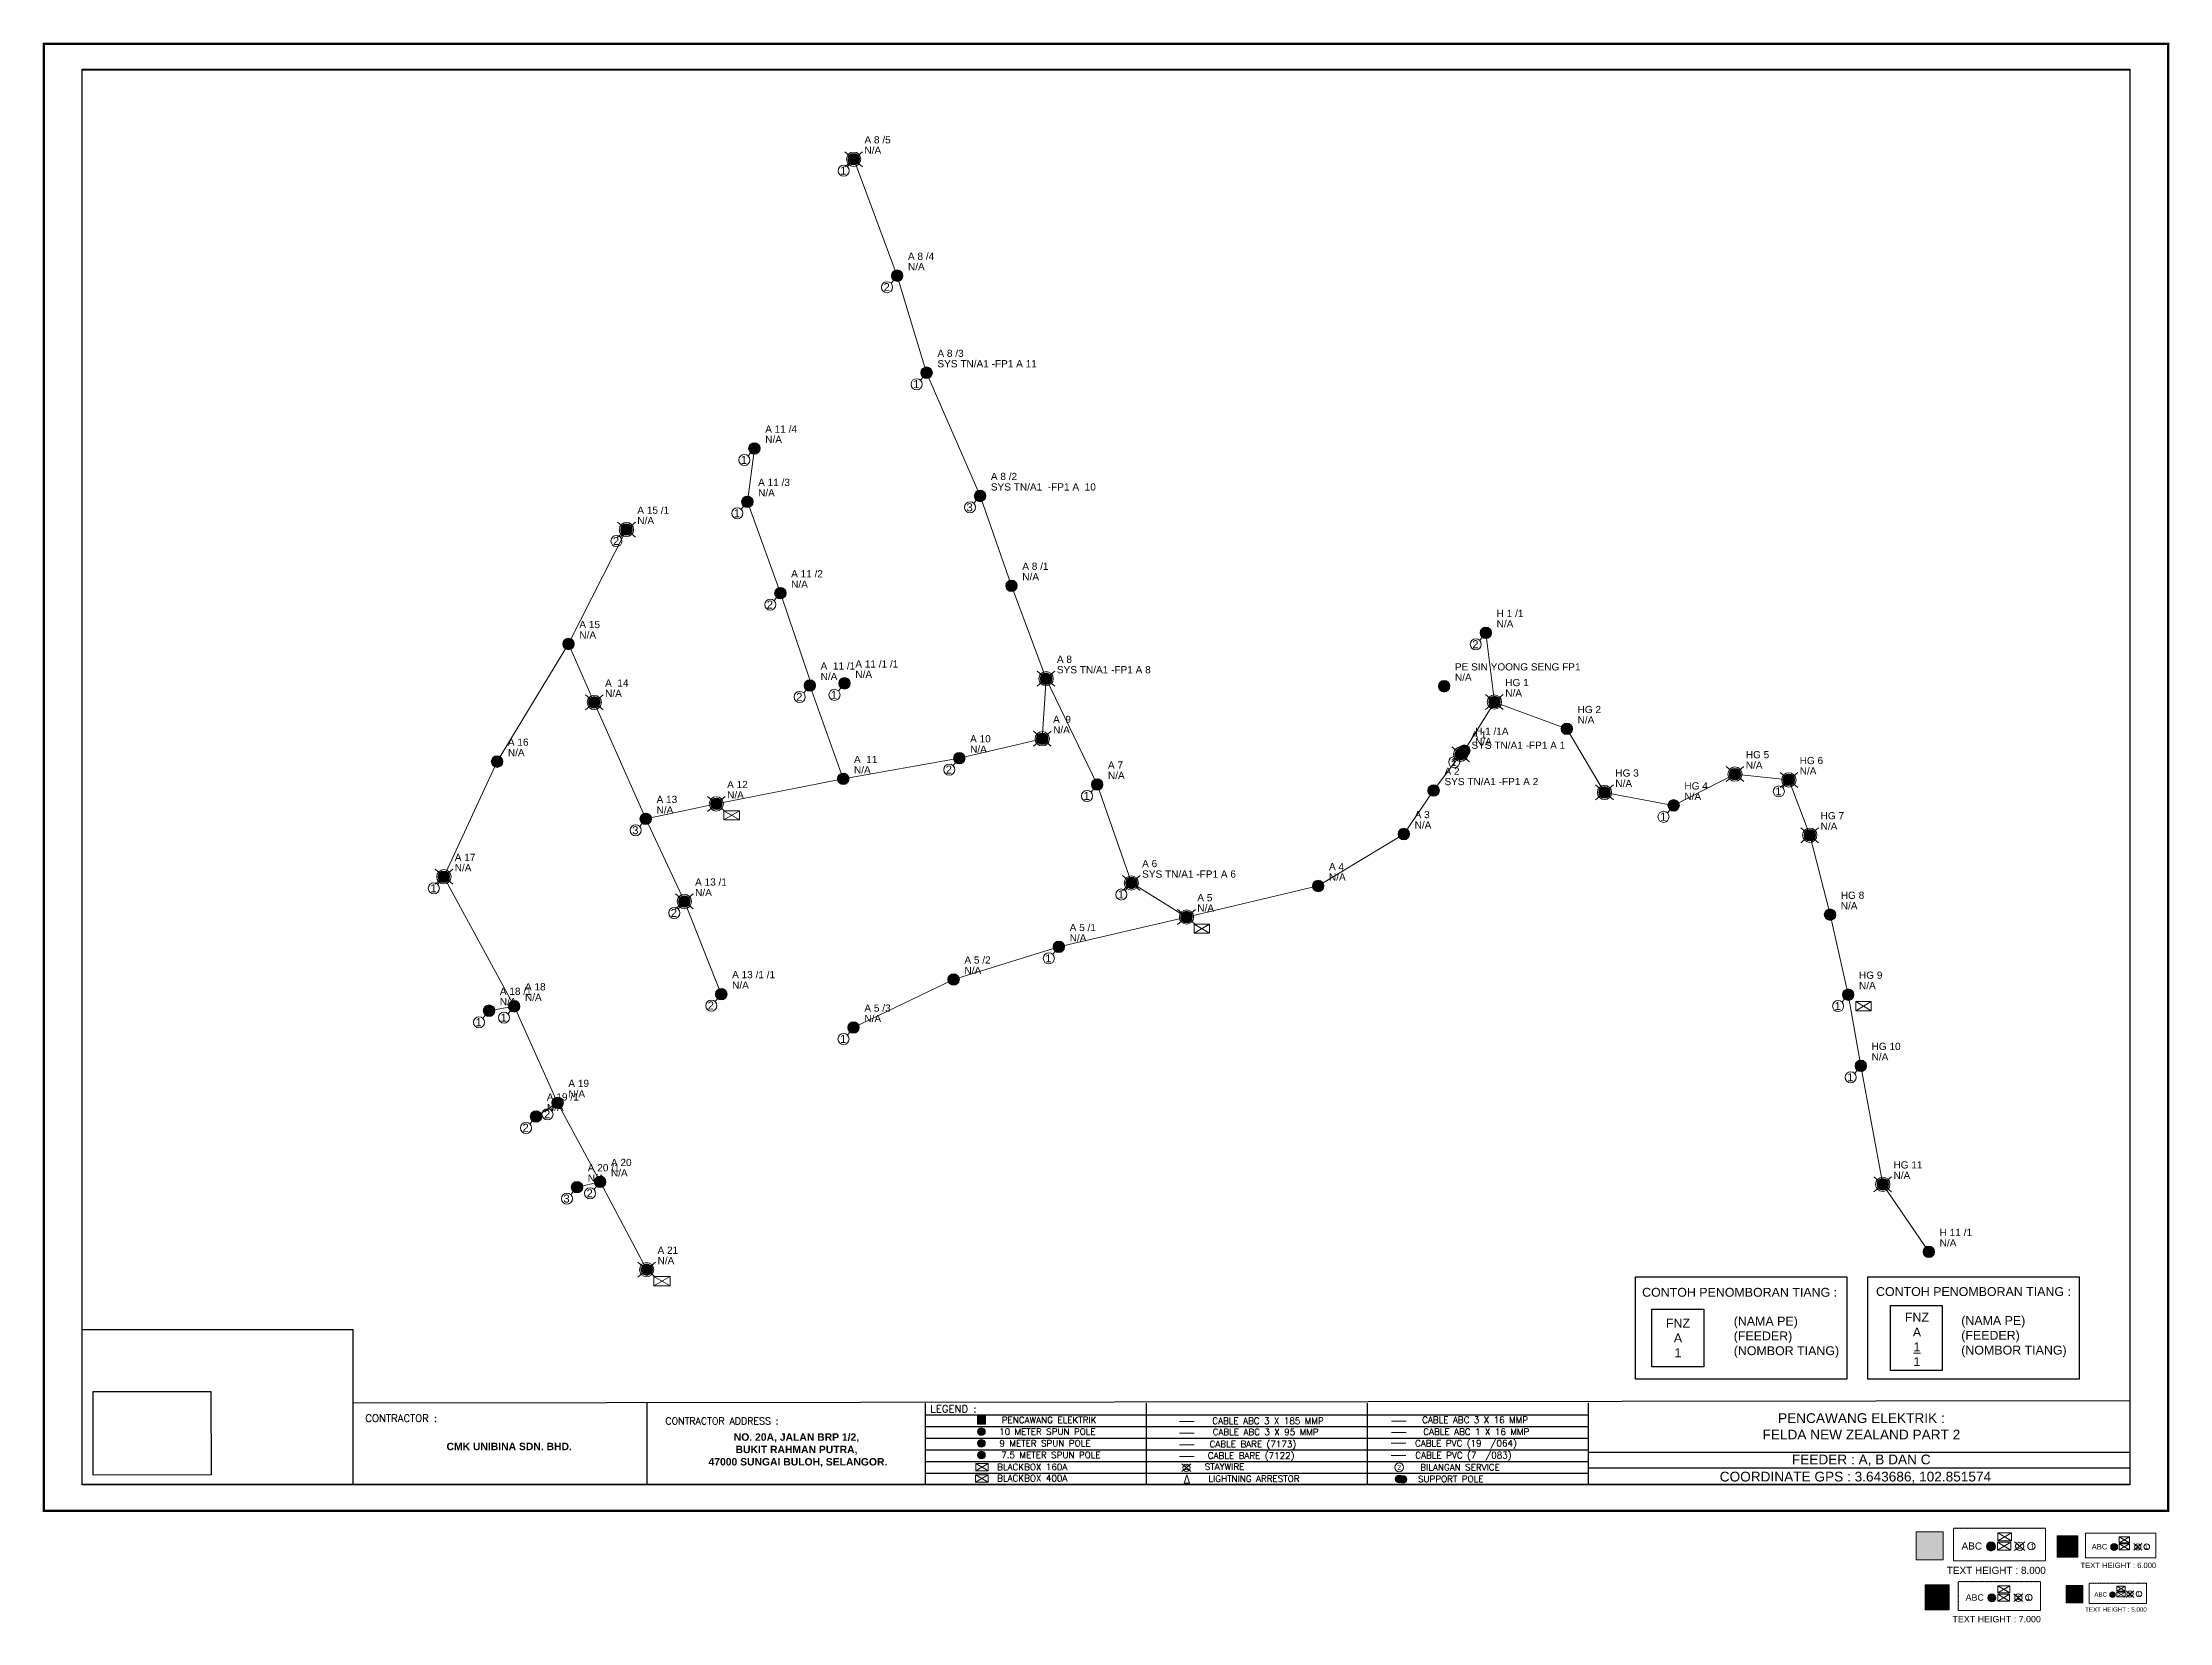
# Model space of a CAD drawing. Header units: inches. Extents: x -2907330 to 774627, y -12404360 to 10502691.
# Drawn here: x 10425 to 12821, y 250 to 2030 of the extents above; entities that cross this region are included whole.
import ezdxf
from ezdxf.enums import TextEntityAlignment as Align

# ---------------------------------------------------------------- set-up
doc = ezdxf.new("R2010")
doc.units = ezdxf.units.IN
doc.header["$MEASUREMENT"] = 0
for name, color, linetype, lineweight in [('BARE 7122', 94, 'Continuous', 0), ('BBOX 160A', 30, 'Continuous', 0), ('BBOX 400A', 1, 'Continuous', 0), ('CABLE 185', 1, 'Continuous', 0), ('CABLE 316', 30, 'Continuous', 0), ('CABLE 95', 5, 'Continuous', 0), ('CABLE SERVICE', 7, 'Continuous', 0), ('JUMLAH SERVIS', 7, 'Continuous', 0), ('LIGHTNING ARRESTOR', 2, 'Continuous', 0), ('POLE NUMBER', 7, 'Continuous', 0), ('PVC 7083', 2, 'Continuous', 0), ('PVC 9064', 4, 'Continuous', 0), ('STAYWIRE', 7, 'Continuous', 0), ('TIANG LAMA', 112, 'Continuous', 0), ('UMBANG', 7, 'Continuous', 0)]:
    doc.layers.add(name, color=color, linetype=linetype, lineweight=lineweight)
doc.styles.add('Arial_Black', font='ariblk.ttf', dxfattribs={"height": 1})
doc.styles.add('Simplex.shk', font='simplex.shx', dxfattribs={"height": 1.75})
doc.styles.get("Standard").update_dxf_attribs({"font": 'arial.ttf', "height": 2})
doc.styles.add('style1', font='arial.ttf', dxfattribs={"height": 2})
picture_1 = doc.add_image_def('image1.png', size_in_pixel=(267, 189))

msp = doc.modelspace()

# ---------------------------------------------------------------- texts
at = {"style": 'Simplex.shk'}
for s, height, p in [('CONTRACTOR :', 8.347, (10829, 480.5)), ('CONTRACTOR ADDRESS :', 7.791, (11190.4, 477.5)), ('LEGEND :', 8.35, (11451.1, 491))]:
    msp.add_text(s, height=height, dxfattribs=at).set_placement(p, align=Align.MIDDLE_CENTER)
at = {"lineweight": 0, "style": 'Simplex.shk'}
for s, height, p in [('PENCAWANG ELEKTRIK ', 7.234, (11561.4, 478.6)), ('CABLE ABC 3 X 185 MMP ', 7.234, (11808, 477.6)), ('CABLE ABC 3 X 16 MMP', 7.234, (12038.8, 478.7)), ('9 METER SPUN POLE', 7.234, (11554.3, 452.3)), ('10 METER SPUN POLE', 7.234, (11557, 465.5)), ('CABLE BARE (7173) ', 7.234, (11791, 451.4)), ('CABLE ABC 3 X 95 MMP ', 7.234, (11805.3, 465.1)), ('CABLE PVC (19  /064)', 7.234, (12028.5, 452.4)), ('CABLE ABC 1 X 16 MMP ', 7.234, (12042.6, 465.3)), ('7.5 METER SPUN POLE ', 7.234, (11563.5, 439.2)), ('CABLE BARE (7122)', 7.234, (11786.5, 438.5)), ('CABLE PVC (7  /083)', 7.234, (12025.7, 438.9)), ('BLACKBOX 160A', 7.234, (11539.9, 425.7)), ('BLACKBOX 400A', 7.234, (11539.9, 413)), ('STAYWIRE', 7.23, (11756.6, 425.9)), ('LIGHTNING ARRESTOR', 7.234, (11789.7, 412.4)), ('SUPPORT POLE', 7.234, (12011.4, 412.2)), ('BILANGAN SERVICE', 7.234, (12021.9, 425.3))]:
    msp.add_text(s, height=height, dxfattribs=at).set_placement(p, align=Align.MIDDLE_CENTER)
at = {"color": 7, "linetype": 'Continuous', "lineweight": 0}
for s, p in [('PENCAWANG ELEKTRIK :', (12474, 480.7)), ('FELDA NEW ZEALAND PART 2', (12474, 462.1)), ('FEEDER : A, B DAN C', (12473.8, 434.1)), ('COORDINATE GPS : 3.643686, 102.851574', (12467.3, 414.8))]:
    msp.add_text(s, height=11, dxfattribs=at).set_placement(p, align=Align.MIDDLE_CENTER)
at = {"lineweight": 0, "char_height": 10}
for s, width, insert, attachment_point in [('CONTOH PENOMBORAN TIANG :', 296.615, (12227, 627.4), 1), ('CONTOH PENOMBORAN TIANG :', 296.615, (12490.5, 628.2), 1), ('FNZ \\PA\\P{\\L1\\P}1', 219.825, (12536.6, 569.3), 5), ('\\pxt11;FNZ \\P\\ptz;A\\P1', 219.825, (12267.4, 571), 5), ('\\P(NAMA PE)\\P(FEEDER)\\P(NOMBOR TIANG)', 219.825, (12330.2, 580.1), 4), ('\\P(NAMA PE)\\P(FEEDER)\\P(NOMBOR TIANG)', 219.825, (12586.5, 580.8), 4)]:
    msp.add_mtext_dynamic_manual_height_columns(s, width=width, gutter_width=5.26, heights=[0], dxfattribs=dict(at, insert=insert, attachment_point=attachment_point))
at = {"char_height": 8.347, "attachment_point": 1, "style": 'Arial_Black'}
for s, width, insert in [('\\pxqc;{\\fArial|b1|i0|c0|p34;NO. 20A, JALAN BRP 1/2,\\PBUKIT RAHMAN PUTRA,\\P 47000 SUNGAI BULOH, SELANGOR.}', 247.027, (11150.8, 463.5)), ('\\pxqc,t22;{\\fArial|b1|i0|c0|p34;CMK UNIBINA SDN. BHD.}', 209.739, (10845.8, 452.9))]:
    msp.add_mtext_dynamic_manual_height_columns(s, width=width, gutter_width=13.9, heights=[0], dxfattribs=dict(at, insert=insert))
at = {"layer": 'CABLE SERVICE', "style": 'style1'}
for s, height, p in [('2', 5.72, (12649.9, 333.6)), ('1', 5.91, (12664.4, 333.5)), ('1', 4.37, (12783.6, 333.4)), ('1', 4.37, (12793.5, 333.4)), ('1', 5.1, (12648.7, 275.9)), ('1', 5.1, (12660.3, 275.9)), ('1', 4.37, (12774.8, 280.3)), ('1', 4.37, (12784.7, 280.3))]:
    msp.add_text(s, height=height, dxfattribs=at).set_placement(p)
at = {"layer": 'CABLE SERVICE', "lineweight": 5, "attachment_point": 1, "style": 'style1'}
for s, width, gutter_width, insert, char_height in [('ABC', 31.025, 14, (12586.9, 340.6), 8.03), ('ABC', 23.725, 10.7, (12733.5, 338.9), 6.14), ('\\pxqc;TEXT HEIGHT : 8.000', 130.241, 14, (12560.9, 313.2), 8.027), ('\\pxqc;TEXT HEIGHT : 6.000', 99.598, 10.7, (12713.7, 317.9), 6.138), ('ABC', 27.694, 12.5, (12591.4, 282.2), 7.16), ('\\pxqc;TEXT HEIGHT : 5.000', 81.131, 8.75, (12720.2, 267.6), 5), ('ABC', 19.326, 8.75, (12736.4, 284.6), 5), ('\\pxqc;TEXT HEIGHT : 7.000', 116.257, 12.5, (12568.3, 257.8), 7.165)]:
    msp.add_mtext_dynamic_manual_height_columns(s, width=width, gutter_width=gutter_width, heights=[0], dxfattribs=dict(at, insert=insert, char_height=char_height))
at = {"layer": 'POLE NUMBER', "style": 'style1'}
for s, height, p in [('A 8 /5', 8.1, (11350.9, 1916.6)), ('A 8 /4', 8.1, (11399.9, 1785.4)), ('A 8 /3', 8.1, (11433.1, 1676.1)), ('A 11 /4', 8.1, (11239.1, 1590.8)), ('A 11 /3', 8.1, (11231.1, 1530.7)), ('A 8 /2', 8.1, (11493.3, 1537.4)), ('A 15 /1', 8.1, (11095, 1499.4)), ('A 8 /1', 8.1, (11528.7, 1436.2)), ('A 11 /2', 8.1, (11268.3, 1427.8)), ('H 1 /1', 8.1, (12063.1, 1383.1)), ('A 15', 8.1, (11029.7, 1370.6)), ('A  11 /1', 8.1, (11301.5, 1323.9)), ('A 11 /1 /1', 8.1, (11340.6, 1326.2)), ('A 8', 8.1, (11567.7, 1331.4)), ('PE SIN YOONG SENG FP1', 8.105, (12016.1, 1322.9)), ('A  14', 8.1, (11058.7, 1304.7)), ('HG 1', 8.1, (12072.8, 1305.2)), ('A  9', 8.1, (11563.4, 1263.7)), ('HG 2', 8.1, (12154.3, 1274.9)), ('A 16', 8.1, (10949.2, 1238.1)), ('A 10', 8.1, (11469.9, 1241.9)), ('A 1', 8.1, (12034.7, 1246.3)), ('H 1 /1A', 8.1, (12038.8, 1250.4)), ('A  11', 8.1, (11339.1, 1218.6)), ('HG 5', 8.1, (12343.8, 1224)), ('HG 6', 8.1, (12404.5, 1217.4)), ('A 12', 8.1, (11196.2, 1190.4)), ('A 7', 8.1, (11625.2, 1212.3)), ('A 2', 8.1, (12004.3, 1205.4)), ('HG 3', 8.1, (12196.8, 1203.3)), ('A 13', 8.1, (11116.7, 1173.6)), ('HG 4', 8.1, (12274.6, 1188.8)), ('A 3', 8.1, (11970.7, 1156.5)), ('HG 7', 8.1, (12428.1, 1155.2)), ('A 17', 8.1, (10889.3, 1108.3)), ('A 6', 8.1, (11663.7, 1101.3)), ('A 4', 8.1, (11874.2, 1097.9)), ('A 13 /1', 8.1, (11160.1, 1080.5)), ('A 5', 8.1, (11725.9, 1062.9)), ('HG 8', 8.1, (12450.8, 1065.6)), ('A 5 /1', 8.1, (11582.1, 1029.3)), ('A 13 /1 /1', 8.1, (11201.8, 976.2)), ('A 5 /2', 8.1, (11463.5, 992.7)), ('HG 9', 8.1, (12471.3, 975.6)), ('A 18 /1', 8.1, (10940.1, 957.4)), ('A 18', 8.1, (10968.4, 962.5)), ('A 5 /3', 8.1, (11350.8, 938.5)), ('HG 10', 8.1, (12485.5, 895.4)), ('A 19 /1', 8.1, (10993.1, 838.4)), ('A 19', 8.1, (11017.3, 853.7)), ('A 20 /1', 8.1, (11039.2, 758.7)), ('A 20', 8.1, (11065.3, 764.6)), ('HG 11', 8.1, (12510.2, 761.9)), ('A 21', 8.1, (11117.8, 665.7)), ('H 11 /1', 8.1, (12562.2, 685.8)), ('2', 5.37, (11711.6, 422.3)), ('2', 5.37, (11951.2, 422.6))]:
    msp.add_text(s, height=height, dxfattribs=at).set_placement(p)
at = {"layer": 'TIANG LAMA', "style": 'style1'}
for s, height, p in [('N/A', 8.1, (11350.9, 1904.9)), ('N/A', 8.1, (11399.9, 1773.7)), ('SYS TN/A1 -FP1 A 11', 8.105, (11433.1, 1664.4)), ('N/A', 8.1, (11239.1, 1579.1)), ('SYS TN/A1  -FP1 A  10', 8.105, (11493.3, 1525.6)), ('N/A', 8.1, (11231.1, 1519)), ('N/A', 8.1, (11095, 1487.7)), ('N/A', 8.1, (11268.3, 1416)), ('N/A', 8.1, (11528.7, 1424.4)), ('N/A', 8.1, (11029.7, 1358.8)), ('N/A', 8.1, (12063.1, 1371.4)), ('N/A', 8.1, (11301.5, 1312.1)), ('N/A', 8.1, (11340.6, 1314.5)), ('SYS TN/A1 -FP1 A 8', 8.105, (11567.7, 1319.7)), ('N/A', 8.1, (12016.1, 1311.2)), ('N/A', 8.1, (11058.7, 1293)), ('N/A', 8.1, (12072.8, 1293.4)), ('N/A', 8.1, (12154.3, 1263.2)), ('N/A', 8.1, (11563.4, 1252)), ('N/A', 8.1, (12038.8, 1238.6)), ('N/A', 8.1, (10949.2, 1226.3)), ('N/A', 8.1, (11469.9, 1230.2)), ('SYS TN/A1 -FP1 A 1', 8.105, (12034.7, 1234.6)), ('N/A', 8.1, (11339.1, 1206.9)), ('N/A', 8.1, (11625.2, 1200.6)), ('SYS TN/A1 -FP1 A 2', 8.105, (12004.3, 1193.7)), ('N/A', 8.1, (12196.8, 1191.6)), ('N/A', 8.1, (12343.8, 1212.2)), ('N/A', 8.1, (12404.5, 1205.7)), ('N/A', 8.1, (11196.2, 1178.7)), ('N/A', 8.1, (12274.6, 1177)), ('N/A', 8.1, (11116.7, 1161.8)), ('N/A', 8.1, (11970.7, 1144.7)), ('N/A', 8.1, (12428.1, 1143.4)), ('N/A', 8.1, (10889.3, 1096.6)), ('SYS TN/A1 -FP1 A 6', 8.105, (11663.7, 1089.5)), ('N/A', 8.1, (11874.2, 1086.2)), ('N/A', 8.1, (11160.1, 1068.7)), ('N/A', 8.1, (11725.9, 1051.2)), ('N/A', 8.1, (12450.8, 1053.8)), ('N/A', 8.1, (11582.1, 1017.6)), ('N/A', 8.1, (11463.5, 980.9)), ('N/A', 8.1, (10968.4, 950.7)), ('N/A', 8.1, (11201.8, 964.4)), ('N/A', 8.1, (12471.3, 963.8)), ('N/A', 8.1, (10940.1, 945.7)), ('N/A', 8.1, (11350.8, 926.8)), ('N/A', 8.1, (12485.5, 883.6)), ('N/A', 8.1, (11017.3, 841.9)), ('N/A', 8.1, (10993.1, 826.6)), ('N/A', 8.1, (11039.2, 747)), ('N/A', 8.1, (11065.3, 752.9)), ('N/A', 8.1, (12510.2, 750.1)), ('N/A', 8.1, (12562.2, 674.1)), ('N/A', 8.1, (11117.8, 654))]:
    msp.add_text(s, height=height, dxfattribs=at).set_placement(p)

# ---------------------------------------------------------------- blocks, each defined once
blk = doc.blocks.new('TIANG_BIRU')
at = {"lineweight": 0}
h = blk.add_hatch(color=5, dxfattribs=at)
h.dxf.hatch_style = 1
h.paths.add_polyline_path([(-1.6, 0, 1), (1.6, 0, 1)])
blk.add_circle((0, 0), 1.6, dxfattribs=at)
blk = doc.blocks.new('U1')
at = {"layer": 'UMBANG', "lineweight": 0}
for p, q in [((-2.46, 2.09), (2.46, -2.09)), ((2.46, 2.09), (-2.46, -2.09))]:
    blk.add_line(p, q, dxfattribs=at)
blk.add_circle((0, 0), 1.99, dxfattribs=at)
at = {"layer": 'UMBANG', "style": 'style1'}
blk.add_text('1', height=2.43, dxfattribs=at).set_placement((-1.04, -1.18))
blk = doc.blocks.new('BK')
at = {"color": 30, "lineweight": 0}
blk.add_lwpolyline([(2.16, 1.26), (-2.16, 1.26), (-2.16, -1.26), (2.16, -1.26)], close=True, dxfattribs=at)
blk.add_lwpolyline([(-2.16, -1.26), (2.16, 1.26), (2.16, -1.26), (-2.16, 1.26)], dxfattribs=at)
blk = doc.blocks.new('S1')
at = {"layer": 'JUMLAH SERVIS'}
blk.add_lwpolyline([(1.11, 1.06), (2.41, 2.92)], dxfattribs=at)
at = {"layer": 'JUMLAH SERVIS', "lineweight": 0}
blk.add_circle((0, 0), 1.54, dxfattribs=at)
at = {"layer": 'JUMLAH SERVIS', "style": 'style1'}
blk.add_text('1', height=2.23, dxfattribs=at).set_placement((-0.97, -1.09))
blk = doc.blocks.new('U2')
at = {"layer": 'UMBANG', "lineweight": 0}
for p, q in [((-2.46, 2.09), (2.46, -2.09)), ((2.46, 2.09), (-2.46, -2.09))]:
    blk.add_line(p, q, dxfattribs=at)
blk.add_circle((0, 0), 1.99, dxfattribs=at)
at = {"layer": 'UMBANG', "style": 'style1'}
blk.add_text('2', height=2.43, dxfattribs=at).set_placement((-1.04, -1.18))
blk = doc.blocks.new('S3')
at = {"layer": 'JUMLAH SERVIS'}
blk.add_lwpolyline([(1.11, 1.06), (2.41, 2.92)], dxfattribs=at)
at = {"layer": 'JUMLAH SERVIS', "lineweight": 0}
blk.add_circle((0, 0), 1.54, dxfattribs=at)
at = {"layer": 'JUMLAH SERVIS', "style": 'style1'}
blk.add_text('3', height=2.23, dxfattribs=at).set_placement((-0.97, -1.09))
blk = doc.blocks.new('S2')
at = {"layer": 'JUMLAH SERVIS'}
blk.add_lwpolyline([(1.11, 1.06), (2.41, 2.92)], dxfattribs=at)
at = {"layer": 'JUMLAH SERVIS', "lineweight": 0}
blk.add_circle((0, 0), 1.54, dxfattribs=at)
at = {"layer": 'JUMLAH SERVIS', "style": 'style1'}
blk.add_text('2', height=2.23, dxfattribs=at).set_placement((-0.97, -1.09))
blk = doc.blocks.new('U3')
at = {"layer": 'UMBANG', "lineweight": 0}
for p, q in [((-2.46, 2.09), (2.46, -2.09)), ((2.46, 2.09), (-2.46, -2.09))]:
    blk.add_line(p, q, dxfattribs=at)
blk.add_circle((0, 0), 1.99, dxfattribs=at)
at = {"layer": 'UMBANG', "style": 'style1'}
blk.add_text('3', height=2.43, dxfattribs=at).set_placement((-1.04, -1.18))
blk = doc.blocks.new('BM')
at = {"color": 1, "lineweight": 0}
blk.add_lwpolyline([(2.23, 1.31), (-2.23, 1.31), (-2.23, -1.31), (2.23, -1.31)], close=True, dxfattribs=at)
blk.add_lwpolyline([(-2.23, -1.31), (2.23, 1.31), (2.23, -1.31), (-2.23, 1.31)], dxfattribs=at)

# ---------------------------------------------------------------- hatches: boundary and pattern name
at = {"lineweight": 0}
h = msp.add_hatch(color=3, dxfattribs=at)
h.dxf.hatch_style = 1
h.paths.add_polyline_path([(11487.3, 483.1), (11478.2, 483.1), (11478.2, 473.8), (11487.3, 473.8)])
h = msp.add_hatch(color=6, dxfattribs=at)
h.dxf.hatch_style = 1
h.paths.add_polyline_path([(11487.1, 465.5, 1), (11478.4, 465.5, 1)])
h = msp.add_hatch(color=5, dxfattribs=at)
h.dxf.hatch_style = 1
h.paths.add_polyline_path([(11478.4, 452.3, 1), (11487.1, 452.3, 1)])
h = msp.add_hatch(color=1, dxfattribs=at)
h.dxf.hatch_style = 1
h.paths.add_polyline_path([(11478.4, 439.1, 1), (11487.1, 439.1, 1)])
h = msp.add_hatch(color=9, dxfattribs=at)
h.dxf.hatch_style = 1
h.paths.add_polyline_path([(11949, 412, 1), (11957.7, 412, 1)])
h = msp.add_hatch(color=5, dxfattribs=at)
h.dxf.hatch_style = 1
h.paths.add_polyline_path([(11953.3, 411.8, 1), (11962, 411.8, 1)])
h = msp.add_hatch(color=3, dxfattribs=at)
h.dxf.hatch_style = 1
h.paths.add_polyline_path([(12566.3, 352.5), (12535.8, 352.5), (12535.8, 321.2), (12566.3, 321.2)])
h = msp.add_hatch(color=5, dxfattribs=at)
h.dxf.hatch_style = 1
h.paths.add_polyline_path([(12614.8, 336.1, 1), (12625, 336.1, 1)])
h = msp.add_hatch(color=3, dxfattribs=at)
h.dxf.hatch_style = 1
h.paths.add_polyline_path([(12717.8, 348.1), (12694.4, 348.1), (12694.4, 324.1), (12717.8, 324.1)])
h = msp.add_hatch(color=5, dxfattribs=at)
h.dxf.hatch_style = 1
h.paths.add_polyline_path([(12754.9, 335.5, 1), (12762.7, 335.5, 1)])
h = msp.add_hatch(color=3, dxfattribs=at)
h.dxf.hatch_style = 1
h.paths.add_polyline_path([(12573, 292.9), (12545.8, 292.9), (12545.8, 264.9), (12573, 264.9)])
h = msp.add_hatch(color=3, dxfattribs=at)
h.dxf.hatch_style = 1
h.paths.add_polyline_path([(12723.6, 292.1), (12704.6, 292.1), (12704.6, 272.6), (12723.6, 272.6)])
h = msp.add_hatch(color=5, dxfattribs=at)
h.dxf.hatch_style = 1
h.paths.add_polyline_path([(12616.3, 278.2, 1), (12625.5, 278.2, 1)])
h = msp.add_hatch(color=5, dxfattribs=at)
h.dxf.hatch_style = 1
h.paths.add_polyline_path([(12753.8, 281.8, 1), (12760.2, 281.8, 1)])

# ---------------------------------------------------------------- linework, layer by layer
at = {"color": 7, "linetype": 'Continuous'}
for p, q in [((10774.4, 497.8), (12776.6, 500.7)), ((12166.3, 442.5), (12776.4, 442.5)), ((12166.3, 424.8), (12776.4, 424.8))]:
    msp.add_line(p, q, dxfattribs=at)
at = {"linetype": 'Continuous'}
for p, q in [((11105.7, 497.7), (11105.7, 405.4)), ((11419.1, 497.7), (11419.1, 405.4)), ((11419.1, 484.5), (11668.2, 484.5)), ((11668.2, 497.7), (11668.2, 405.4)), ((11668.2, 484.5), (11917.2, 484.5)), ((11917.2, 497.7), (11917.2, 405.4)), ((11917.2, 484.5), (12166.3, 484.5)), ((12166.3, 497.7), (12166.3, 405.4)), ((11419.1, 471.3), (11668.2, 471.3)), ((11419.1, 458.2), (11668.2, 458.2)), ((11668.2, 471.3), (11917.2, 471.3)), ((11668.2, 458.2), (11917.2, 458.2)), ((11917.2, 471.3), (11917.2, 405.4)), ((11917.2, 471.3), (12166.3, 471.3)), ((11917.2, 458.2), (12166.3, 458.2)), ((11419.1, 445), (11668.2, 445)), ((11419.1, 431.8), (11668.2, 431.8)), ((11668.2, 445), (11917.2, 445)), ((11668.2, 431.8), (11917.2, 431.8)), ((11917.2, 445), (12166.3, 445)), ((11917.2, 431.8), (12166.3, 431.8)), ((11419.1, 418.6), (11668.2, 418.6)), ((11668.2, 418.6), (11917.2, 418.6)), ((11917.2, 418.6), (12166.3, 418.6))]:
    msp.add_line(p, q, dxfattribs=at)
at = {"linetype": 'Continuous', "const_width": 2.7}
msp.add_lwpolyline([(12819.7, 2028.9), (10426.3, 2028.9), (10426.3, 376.1), (12819.7, 376.1)], close=True, dxfattribs=at)
for points in [[(10469.6, 1999.6), (12776.4, 1999.6), (12776.4, 405.4), (10469.6, 405.4)], [(10469.7, 2000.1), (12776.6, 2000.1), (12776.6, 406), (10469.7, 406)], [(12219.6, 639.8), (12457.7, 639.8), (12457.7, 524.4), (12219.6, 524.4)], [(12481.1, 639.8), (12719.2, 639.8), (12719.2, 524.4), (12481.1, 524.4)], [(12296.5, 538.4), (12238, 538.4), (12238, 603.3), (12296.5, 603.3)], [(12565.1, 534.3), (12506.7, 534.3), (12506.7, 607.5), (12565.1, 607.5)], [(10774.4, 405.4), (10469.6, 405.4), (10469.6, 580.4), (10774.4, 580.4)]]:
    msp.add_lwpolyline(points, close=True)
at = {"color": 5, "lineweight": 0}
for points in [[(11478.2, 473.8), (11487.3, 473.8), (11487.3, 483.1), (11478.2, 483.1)], [(12535.8, 321.2), (12566.3, 321.2), (12566.3, 352.5), (12535.8, 352.5)], [(12694.4, 324.1), (12717.8, 324.1), (12717.8, 348.1), (12694.4, 348.1)], [(12545.8, 264.9), (12573, 264.9), (12573, 292.9), (12545.8, 292.9)], [(12704.6, 272.6), (12723.6, 272.6), (12723.6, 292.1), (12704.6, 292.1)]]:
    msp.add_lwpolyline(points, close=True, dxfattribs=at)
at = {"color": 1, "lineweight": 0}
for points in [[(11722.5, 477), (11705.8, 477)], [(11475.9, 408.6), (11490.1, 416.9), (11490.1, 408.6), (11475.9, 416.9)], [(12627.8, 342.5), (12643.3, 351.6), (12643.3, 342.5), (12627.8, 351.6)], [(12764.6, 340.2), (12776.1, 346.9), (12776.1, 340.2), (12764.6, 346.9)], [(12627.7, 283.8), (12641.1, 291.6), (12641.1, 283.8), (12627.7, 291.6)], [(12761.7, 285.7), (12771.1, 291.2), (12771.1, 285.7), (12761.7, 291.2)]]:
    msp.add_lwpolyline(points, dxfattribs=at)
at = {"color": 5, "lineweight": 0}
msp.add_lwpolyline([(11722.5, 463.8), (11705.8, 463.8)], dxfattribs=at)
at = {"color": 30, "lineweight": 0}
for points in [[(11961.1, 477.1), (11944.5, 477.1)], [(11476.2, 421.2), (11490.3, 429.5), (11490.3, 421.2), (11476.2, 429.5)], [(12627.4, 332), (12642.4, 340.8), (12642.4, 332), (12627.4, 340.8)], [(12764.6, 332.4), (12776, 339.1), (12776, 332.4), (12764.6, 339.1)], [(12627.6, 274.6), (12641, 282.4), (12641, 274.6), (12627.6, 282.4)], [(12761.7, 279.3), (12771, 284.8), (12771, 279.3), (12761.7, 284.8)]]:
    msp.add_lwpolyline(points, dxfattribs=at)
at = {"lineweight": 0}
msp.add_lwpolyline([(11961.1, 464.5), (11944.5, 464.5)], dxfattribs=at)
at = {"color": 6, "lineweight": 0}
msp.add_lwpolyline([(11722.5, 450.6), (11705.8, 450.6)], dxfattribs=at)
at = {"color": 1, "lineweight": 0}
for points in [[(11490.1, 416.9), (11475.9, 416.9), (11475.9, 408.6), (11490.1, 408.6)], [(12643.3, 351.6), (12627.8, 351.6), (12627.8, 342.5), (12643.3, 342.5)], [(12776.1, 346.9), (12764.6, 346.9), (12764.6, 340.2), (12776.1, 340.2)], [(12641.1, 291.6), (12627.7, 291.6), (12627.7, 283.8), (12641.1, 283.8)], [(12771.1, 291.2), (12761.7, 291.2), (12761.7, 285.7), (12771.1, 285.7)]]:
    msp.add_lwpolyline(points, close=True, dxfattribs=at)
at = {"color": 30, "lineweight": 0}
for points in [[(11490.3, 429.5), (11476.2, 429.5), (11476.2, 421.2), (11490.3, 421.2)], [(12642.4, 340.8), (12627.4, 340.8), (12627.4, 332), (12642.4, 332)], [(12776, 339.1), (12764.6, 339.1), (12764.6, 332.4), (12776, 332.4)], [(12641, 282.4), (12627.6, 282.4), (12627.6, 274.6), (12641, 274.6)], [(12771, 284.8), (12761.7, 284.8), (12761.7, 279.3), (12771, 279.3)]]:
    msp.add_lwpolyline(points, close=True, dxfattribs=at)
at = {"lineweight": 5}
for points in [[(12577.8, 320.1, 0.520567), (12578.5, 320.1, 0.520567), (12579.2, 320.1, 0.520567), (12579.9, 320.1, 0.520567), (12580.6, 320.1, 0.520567), (12581.3, 320.1, 0.520567), (12582, 320.1, 0.520567), (12582.7, 320.1, 0.520567), (12583.4, 320.1, 0.520567), (12584.1, 320.1, 0.520567), (12584.8, 320.1, 0.520567), (12585.5, 320.1, 0.520567), (12586.2, 320.1, 0.520567), (12586.9, 320.1, 0.520567), (12587.6, 320.1, 0.520567), (12588.3, 320.1, 0.520567), (12589, 320.1, 0.520567), (12589.7, 320.1, 0.520567), (12590.4, 320.1, 0.520567), (12591.1, 320.1, 0.520567), (12591.8, 320.1, 0.520567), (12592.5, 320.1, 0.520567), (12593.3, 320.1, 0.520567), (12594, 320.1, 0.520567), (12594.7, 320.1, 0.520567), (12595.4, 320.1, 0.520567), (12596.1, 320.1, 0.520567), (12596.8, 320.1, 0.520567), (12597.5, 320.1, 0.520567), (12598.2, 320.1, 0.520567), (12598.9, 320.1, 0.520567), (12599.6, 320.1, 0.520567), (12600.3, 320.1, 0.520567), (12601, 320.1, 0.520567), (12601.7, 320.1, 0.520567), (12602.4, 320.1, 0.520567), (12603.1, 320.1, 0.520567), (12603.8, 320.1, 0.520567), (12604.5, 320.1, 0.520567), (12605.2, 320.1, 0.520567), (12605.9, 320.1, 0.520567), (12606.6, 320.1, 0.520567), (12607.3, 320.1, 0.520567), (12608, 320.1, 0.520567), (12608.7, 320.1, 0.520567), (12609.4, 320.1, 0.520567), (12610.1, 320.1, 0.520567), (12610.8, 320.1, 0.520567), (12611.5, 320.1, 0.520567), (12612.2, 320.1, 0.520567), (12612.9, 320.1, 0.520567), (12613.6, 320.1, 0.520567), (12614.3, 320.1, 0.520567), (12615, 320.1, 0.520567), (12615.7, 320.1, 0.520567), (12616.4, 320.1, 0.520567), (12617.1, 320.1, 0.520567), (12617.8, 320.1, 0.520567), (12618.5, 320.1, 0.520567), (12619.2, 320.1, 0.520567), (12619.9, 320.1, 0.520567), (12620.6, 320.1, 0.520567), (12621.3, 320.1, 0.520567), (12622, 320.1, 0.520567), (12622.7, 320.1, 0.520567), (12623.4, 320.1, 0.520567), (12624.1, 320.1, 0.520567), (12624.8, 320.1, 0.520567), (12625.5, 320.1, 0.520567), (12626.2, 320.1, 0.520567), (12626.9, 320.1, 0.520567), (12627.6, 320.1, 0.520567), (12628.4, 320.1, 0.520567), (12629.1, 320.1, 0.520567), (12629.8, 320.1, 0.520567), (12630.5, 320.1, 0.520567), (12631.2, 320.1, 0.520567), (12631.9, 320.1, 0.520567), (12632.6, 320.1, 0.520567), (12633.3, 320.1, 0.520567), (12634, 320.1, 0.520567), (12634.7, 320.1, 0.520567), (12635.4, 320.1, 0.520567), (12636.1, 320.1, 0.520567), (12636.8, 320.1, 0.520567), (12637.5, 320.1, 0.520567), (12638.2, 320.1, 0.520567), (12638.9, 320.1, 0.520567), (12639.6, 320.1, 0.520567), (12640.3, 320.1, 0.520567), (12641, 320.1, 0.520567), (12641.7, 320.1, 0.520567), (12642.4, 320.1, 0.520567), (12643.1, 320.1, 0.520567), (12643.8, 320.1, 0.520567), (12644.5, 320.1, 0.520567), (12645.2, 320.1, 0.520567), (12645.9, 320.1, 0.520567), (12646.6, 320.1, 0.520567), (12647.3, 320.1, 0.520567), (12648, 320.1, 0.520567), (12648.7, 320.1, 0.520567), (12649.4, 320.1, 0.520567), (12650.1, 320.1, 0.520567), (12650.8, 320.1, 0.520567), (12651.5, 320.1, 0.520567), (12652.2, 320.1, 0.520567), (12652.9, 320.1, 0.520567), (12653.6, 320.1, 0.520567), (12654.3, 320.1, 0.520567), (12655, 320.1, 0.520567), (12655.7, 320.1, 0.520567), (12656.4, 320.1, 0.520567), (12657.1, 320.1, 0.520567), (12657.8, 320.1, 0.520567), (12658.5, 320.1, 0.520567), (12659.2, 320.1, 0.520567), (12659.9, 320.1, 0.520567), (12660.6, 320.1, 0.520567), (12661.3, 320.1, 0.520567), (12662, 320.1, 0.520567), (12662.7, 320.1, 0.520567), (12663.5, 320.1, 0.520567), (12664.2, 320.1, 0.520567), (12664.9, 320.1, 0.520567), (12665.6, 320.1, 0.520567), (12666.3, 320.1, 0.520567), (12667, 320.1, 0.520567), (12667.7, 320.1, 0.520567), (12668.4, 320.1, 0.520567), (12669.1, 320.1, 0.520567), (12669.8, 320.1, 0.520567), (12670.5, 320.1, 0.520567), (12671.2, 320.1, 0.520567), (12671.9, 320.1, 0.520567), (12672.6, 320.1, 0.520567), (12673.3, 320.1, 0.520567), (12674, 320.1, 0.520567), (12674.7, 320.1, 0.520567), (12675.4, 320.1, 0.520567), (12676.1, 320.1, 0.520567), (12676.8, 320.1, 0.520567), (12677.5, 320.1, 0.520567), (12678.2, 320.1, 0.520567), (12678.9, 320.1, 0.520567), (12679.6, 320.1, 0.520567), (12680.3, 320.1, 0.520567), (12681, 320.1, 0.520567), (12681.3, 320.6, 0.520567), (12681.3, 321.3, 0.520567), (12681.3, 322, 0.520567), (12681.3, 322.7, 0.520567), (12681.3, 323.4, 0.520567), (12681.3, 324.1, 0.520567), (12681.3, 324.8, 0.520567), (12681.3, 325.5, 0.520567), (12681.3, 326.2, 0.520567), (12681.3, 326.9, 0.520567), (12681.3, 327.6, 0.520567), (12681.3, 328.3, 0.520567), (12681.3, 329, 0.520567), (12681.3, 329.7, 0.520567), (12681.3, 330.4, 0.520567), (12681.3, 331.1, 0.520567), (12681.3, 331.8, 0.520567), (12681.3, 332.5, 0.520567), (12681.3, 333.2, 0.520567), (12681.3, 333.9, 0.520567), (12681.3, 334.6, 0.520567), (12681.3, 335.3, 0.520567), (12681.3, 336, 0.520567), (12681.3, 336.7, 0.520567), (12681.3, 337.4, 0.520567), (12681.3, 338.1, 0.520567), (12681.3, 338.8, 0.520567), (12681.3, 339.5, 0.520567), (12681.3, 340.2, 0.520567), (12681.3, 340.9, 0.520567), (12681.3, 341.6, 0.520567), (12681.3, 342.3, 0.520567), (12681.3, 343, 0.520567), (12681.3, 343.7, 0.520567), (12681.3, 344.4, 0.520567), (12681.3, 345.1, 0.520567), (12681.3, 345.8, 0.520567), (12681.3, 346.5, 0.520567), (12681.3, 347.2, 0.520567), (12681.3, 348, 0.520567), (12681.3, 348.7, 0.520567), (12681.3, 349.4, 0.520567), (12681.3, 350.1, 0.520567), (12681.3, 350.8, 0.520567), (12681.3, 351.5, 0.520567), (12681.3, 352.2, 0.520567), (12681.3, 352.9, 0.520567), (12681.3, 353.6, 0.520567), (12681.3, 354.3, 0.520567), (12681.3, 355, 0.520567), (12681.3, 355.7, 0.520567), (12681.3, 356.4, 0.520567), (12680.6, 356.4, 0.520567), (12679.9, 356.4, 0.520567), (12679.2, 356.4, 0.520567), (12678.5, 356.4, 0.520567), (12677.8, 356.4, 0.520567), (12677.1, 356.4, 0.520567), (12676.4, 356.4, 0.520567), (12675.7, 356.4, 0.520567), (12675, 356.4, 0.520567), (12674.3, 356.4, 0.520567), (12673.6, 356.4, 0.520567), (12672.9, 356.4, 0.520567), (12672.2, 356.4, 0.520567), (12671.5, 356.4, 0.520567), (12670.7, 356.4, 0.520567), (12670, 356.4, 0.520567), (12669.3, 356.4, 0.520567), (12668.6, 356.4, 0.520567), (12667.9, 356.4, 0.520567), (12667.2, 356.4, 0.520567), (12666.5, 356.4, 0.520567), (12665.8, 356.4, 0.520567), (12665.1, 356.4, 0.520567), (12664.4, 356.4, 0.520567), (12663.7, 356.4, 0.520567), (12663, 356.4, 0.520567), (12662.3, 356.4, 0.520567), (12661.6, 356.4, 0.520567), (12660.9, 356.4, 0.520567), (12660.2, 356.4, 0.520567), (12659.5, 356.4, 0.520567), (12658.8, 356.4, 0.520567), (12658.1, 356.4, 0.520567), (12657.4, 356.4, 0.520567), (12656.7, 356.4, 0.520567), (12656, 356.4, 0.520567), (12655.3, 356.4, 0.520567), (12654.6, 356.4, 0.520567), (12653.9, 356.4, 0.520567), (12653.2, 356.4, 0.520567), (12652.5, 356.4, 0.520567), (12651.8, 356.4, 0.520567), (12651.1, 356.4, 0.520567), (12650.4, 356.4, 0.520567), (12649.7, 356.4, 0.520567), (12649, 356.4, 0.520567), (12648.3, 356.4, 0.520567), (12647.6, 356.4, 0.520567), (12646.9, 356.4, 0.520567), (12646.2, 356.4, 0.520567), (12645.5, 356.4, 0.520567), (12644.8, 356.4, 0.520567), (12644.1, 356.4, 0.520567), (12643.4, 356.4, 0.520567), (12642.7, 356.4, 0.520567), (12642, 356.4, 0.520567), (12641.3, 356.4, 0.520567), (12640.6, 356.4, 0.520567), (12639.9, 356.4, 0.520567), (12639.2, 356.4, 0.520567), (12638.5, 356.4, 0.520567), (12637.8, 356.4, 0.520567), (12637.1, 356.4, 0.520567), (12636.4, 356.4, 0.520567), (12635.6, 356.4, 0.520567), (12634.9, 356.4, 0.520567), (12634.2, 356.4, 0.520567), (12633.5, 356.4, 0.520567), (12632.8, 356.4, 0.520567), (12632.1, 356.4, 0.520567), (12631.4, 356.4, 0.520567), (12630.7, 356.4, 0.520567), (12630, 356.4, 0.520567), (12629.3, 356.4, 0.520567), (12628.6, 356.4, 0.520567), (12627.9, 356.4, 0.520567), (12627.2, 356.4, 0.520567), (12626.5, 356.4, 0.520567), (12625.8, 356.4, 0.520567), (12625.1, 356.4, 0.520567), (12624.4, 356.4, 0.520567), (12623.7, 356.4, 0.520567), (12623, 356.4, 0.520567), (12622.3, 356.4, 0.520567), (12621.6, 356.4, 0.520567), (12620.9, 356.4, 0.520567), (12620.2, 356.4, 0.520567), (12619.5, 356.4, 0.520567), (12618.8, 356.4, 0.520567), (12618.1, 356.4, 0.520567), (12617.4, 356.4, 0.520567), (12616.7, 356.4, 0.520567), (12616, 356.4, 0.520567), (12615.3, 356.4, 0.520567), (12614.6, 356.4, 0.520567), (12613.9, 356.4, 0.520567), (12613.2, 356.4, 0.520567), (12612.5, 356.4, 0.520567), (12611.8, 356.4, 0.520567), (12611.1, 356.4, 0.520567), (12610.4, 356.4, 0.520567), (12609.7, 356.4, 0.520567), (12609, 356.4, 0.520567), (12608.3, 356.4, 0.520567), (12607.6, 356.4, 0.520567), (12606.9, 356.4, 0.520567), (12606.2, 356.4, 0.520567), (12605.5, 356.4, 0.520567), (12604.8, 356.4, 0.520567), (12604.1, 356.4, 0.520567), (12603.4, 356.4, 0.520567), (12602.7, 356.4, 0.520567), (12602, 356.4, 0.520567), (12601.3, 356.4, 0.520567), (12600.5, 356.4, 0.520567), (12599.8, 356.4, 0.520567), (12599.1, 356.4, 0.520567), (12598.4, 356.4, 0.520567), (12597.7, 356.4, 0.520567), (12597, 356.4, 0.520567), (12596.3, 356.4, 0.520567), (12595.6, 356.4, 0.520567), (12594.9, 356.4, 0.520567), (12594.2, 356.4, 0.520567), (12593.5, 356.4, 0.520567), (12592.8, 356.4, 0.520567), (12592.1, 356.4, 0.520567), (12591.4, 356.4, 0.520567), (12590.7, 356.4, 0.520567), (12590, 356.4, 0.520567), (12589.3, 356.4, 0.520567), (12588.6, 356.4, 0.520567), (12587.9, 356.4, 0.520567), (12587.2, 356.4, 0.520567), (12586.5, 356.4, 0.520567), (12585.8, 356.4, 0.520567), (12585.1, 356.4, 0.520567), (12584.4, 356.4, 0.520567), (12583.7, 356.4, 0.520567), (12583, 356.4, 0.520567), (12582.3, 356.4, 0.520567), (12581.6, 356.4, 0.520567), (12580.9, 356.4, 0.520567), (12580.2, 356.4, 0.520567), (12579.5, 356.4, 0.520567), (12578.8, 356.4, 0.520567), (12578.1, 356.4, 0.520567), (12577.8, 356, 0.520567), (12577.8, 355.3, 0.520567), (12577.8, 354.6, 0.520567), (12577.8, 353.9, 0.520567), (12577.8, 353.2, 0.520567), (12577.8, 352.5, 0.520567), (12577.8, 351.8, 0.520567), (12577.8, 351.1, 0.520567), (12577.8, 350.4, 0.520567), (12577.8, 349.7, 0.520567), (12577.8, 349, 0.520567), (12577.8, 348.3, 0.520567), (12577.8, 347.6, 0.520567), (12577.8, 346.9, 0.520567), (12577.8, 346.2, 0.520567), (12577.8, 345.4, 0.520567), (12577.8, 344.7, 0.520567), (12577.8, 344, 0.520567), (12577.8, 343.3, 0.520567), (12577.8, 342.6, 0.520567), (12577.8, 341.9, 0.520567), (12577.8, 341.2, 0.520567), (12577.8, 340.5, 0.520567), (12577.8, 339.8, 0.520567), (12577.8, 339.1, 0.520567), (12577.8, 338.4, 0.520567), (12577.8, 337.7, 0.520567), (12577.8, 337, 0.520567), (12577.8, 336.3, 0.520567), (12577.8, 335.6, 0.520567), (12577.8, 334.9, 0.520567), (12577.8, 334.2, 0.520567), (12577.8, 333.5, 0.520567), (12577.8, 332.8, 0.520567), (12577.8, 332.1, 0.520567), (12577.8, 331.4, 0.520567), (12577.8, 330.7, 0.520567), (12577.8, 330, 0.520567), (12577.8, 329.3, 0.520567), (12577.8, 328.6, 0.520567), (12577.8, 327.9, 0.520567), (12577.8, 327.2, 0.520567), (12577.8, 326.5, 0.520567), (12577.8, 325.8, 0.520567), (12577.8, 325.1, 0.520567), (12577.8, 324.4, 0.520567), (12577.8, 323.7, 0.520567), (12577.8, 323, 0.520567), (12577.8, 322.3, 0.520567), (12577.8, 321.6, 0.520567), (12577.8, 320.9, 0.520567)], [(12726.6, 323.3, 0.520567), (12727.1, 323.3, 0.520567), (12727.7, 323.3, 0.520567), (12728.2, 323.3, 0.520567), (12728.7, 323.3, 0.520567), (12729.3, 323.3, 0.520567), (12729.8, 323.3, 0.520567), (12730.4, 323.3, 0.520567), (12730.9, 323.3, 0.520567), (12731.4, 323.3, 0.520567), (12732, 323.3, 0.520567), (12732.5, 323.3, 0.520567), (12733, 323.3, 0.520567), (12733.6, 323.3, 0.520567), (12734.1, 323.3, 0.520567), (12734.6, 323.3, 0.520567), (12735.2, 323.3, 0.520567), (12735.7, 323.3, 0.520567), (12736.3, 323.3, 0.520567), (12736.8, 323.3, 0.520567), (12737.3, 323.3, 0.520567), (12737.9, 323.3, 0.520567), (12738.4, 323.3, 0.520567), (12738.9, 323.3, 0.520567), (12739.5, 323.3, 0.520567), (12740, 323.3, 0.520567), (12740.6, 323.3, 0.520567), (12741.1, 323.3, 0.520567), (12741.6, 323.3, 0.520567), (12742.2, 323.3, 0.520567), (12742.7, 323.3, 0.520567), (12743.2, 323.3, 0.520567), (12743.8, 323.3, 0.520567), (12744.3, 323.3, 0.520567), (12744.8, 323.3, 0.520567), (12745.4, 323.3, 0.520567), (12745.9, 323.3, 0.520567), (12746.5, 323.3, 0.520567), (12747, 323.3, 0.520567), (12747.5, 323.3, 0.520567), (12748.1, 323.3, 0.520567), (12748.6, 323.3, 0.520567), (12749.1, 323.3, 0.520567), (12749.7, 323.3, 0.520567), (12750.2, 323.3, 0.520567), (12750.8, 323.3, 0.520567), (12751.3, 323.3, 0.520567), (12751.8, 323.3, 0.520567), (12752.4, 323.3, 0.520567), (12752.9, 323.3, 0.520567), (12753.4, 323.3, 0.520567), (12754, 323.3, 0.520567), (12754.5, 323.3, 0.520567), (12755, 323.3, 0.520567), (12755.6, 323.3, 0.520567), (12756.1, 323.3, 0.520567), (12756.7, 323.3, 0.520567), (12757.2, 323.3, 0.520567), (12757.7, 323.3, 0.520567), (12758.3, 323.3, 0.520567), (12758.8, 323.3, 0.520567), (12759.3, 323.3, 0.520567), (12759.9, 323.3, 0.520567), (12760.4, 323.3, 0.520567), (12761, 323.3, 0.520567), (12761.5, 323.3, 0.520567), (12762, 323.3, 0.520567), (12762.6, 323.3, 0.520567), (12763.1, 323.3, 0.520567), (12763.6, 323.3, 0.520567), (12764.2, 323.3, 0.520567), (12764.7, 323.3, 0.520567), (12765.2, 323.3, 0.520567), (12765.8, 323.3, 0.520567), (12766.3, 323.3, 0.520567), (12766.9, 323.3, 0.520567), (12767.4, 323.3, 0.520567), (12767.9, 323.3, 0.520567), (12768.5, 323.3, 0.520567), (12769, 323.3, 0.520567), (12769.5, 323.3, 0.520567), (12770.1, 323.3, 0.520567), (12770.6, 323.3, 0.520567), (12771.2, 323.3, 0.520567), (12771.7, 323.3, 0.520567), (12772.2, 323.3, 0.520567), (12772.8, 323.3, 0.520567), (12773.3, 323.3, 0.520567), (12773.8, 323.3, 0.520567), (12774.4, 323.3, 0.520567), (12774.9, 323.3, 0.520567), (12775.4, 323.3, 0.520567), (12776, 323.3, 0.520567), (12776.5, 323.3, 0.520567), (12777.1, 323.3, 0.520567), (12777.6, 323.3, 0.520567), (12778.1, 323.3, 0.520567), (12778.7, 323.3, 0.520567), (12779.2, 323.3, 0.520567), (12779.7, 323.3, 0.520567), (12780.3, 323.3, 0.520567), (12780.8, 323.3, 0.520567), (12781.4, 323.3, 0.520567), (12781.9, 323.3, 0.520567), (12782.4, 323.3, 0.520567), (12783, 323.3, 0.520567), (12783.5, 323.3, 0.520567), (12784, 323.3, 0.520567), (12784.6, 323.3, 0.520567), (12785.1, 323.3, 0.520567), (12785.6, 323.3, 0.520567), (12786.2, 323.3, 0.520567), (12786.7, 323.3, 0.520567), (12787.3, 323.3, 0.520567), (12787.8, 323.3, 0.520567), (12788.3, 323.3, 0.520567), (12788.9, 323.3, 0.520567), (12789.4, 323.3, 0.520567), (12789.9, 323.3, 0.520567), (12790.5, 323.3, 0.520567), (12791, 323.3, 0.520567), (12791.5, 323.3, 0.520567), (12792.1, 323.3, 0.520567), (12792.6, 323.3, 0.520567), (12793.2, 323.3, 0.520567), (12793.7, 323.3, 0.520567), (12794.2, 323.3, 0.520567), (12794.8, 323.3, 0.520567), (12795.3, 323.3, 0.520567), (12795.8, 323.3, 0.520567), (12796.4, 323.3, 0.520567), (12796.9, 323.3, 0.520567), (12797.5, 323.3, 0.520567), (12798, 323.3, 0.520567), (12798.5, 323.3, 0.520567), (12799.1, 323.3, 0.520567), (12799.6, 323.3, 0.520567), (12800.1, 323.3, 0.520567), (12800.7, 323.3, 0.520567), (12801.2, 323.3, 0.520567), (12801.7, 323.3, 0.520567), (12802.3, 323.3, 0.520567), (12802.8, 323.3, 0.520567), (12803.4, 323.3, 0.520567), (12803.9, 323.3, 0.520567), (12804.4, 323.3, 0.520567), (12805, 323.3, 0.520567), (12805.5, 323.3, 0.520567), (12805.7, 323.6, 0.520567), (12805.7, 324.1, 0.520567), (12805.7, 324.7, 0.520567), (12805.7, 325.2, 0.520567), (12805.7, 325.8, 0.520567), (12805.7, 326.3, 0.520567), (12805.7, 326.8, 0.520567), (12805.7, 327.4, 0.520567), (12805.7, 327.9, 0.520567), (12805.7, 328.4, 0.520567), (12805.7, 329, 0.520567), (12805.7, 329.5, 0.520567), (12805.7, 330, 0.520567), (12805.7, 330.6, 0.520567), (12805.7, 331.1, 0.520567), (12805.7, 331.7, 0.520567), (12805.7, 332.2, 0.520567), (12805.7, 332.7, 0.520567), (12805.7, 333.3, 0.520567), (12805.7, 333.8, 0.520567), (12805.7, 334.3, 0.520567), (12805.7, 334.9, 0.520567), (12805.7, 335.4, 0.520567), (12805.7, 336, 0.520567), (12805.7, 336.5, 0.520567), (12805.7, 337, 0.520567), (12805.7, 337.6, 0.520567), (12805.7, 338.1, 0.520567), (12805.7, 338.6, 0.520567), (12805.7, 339.2, 0.520567), (12805.7, 339.7, 0.520567), (12805.7, 340.2, 0.520567), (12805.7, 340.8, 0.520567), (12805.7, 341.3, 0.520567), (12805.7, 341.9, 0.520567), (12805.7, 342.4, 0.520567), (12805.7, 342.9, 0.520567), (12805.7, 343.5, 0.520567), (12805.7, 344, 0.520567), (12805.7, 344.5, 0.520567), (12805.7, 345.1, 0.520567), (12805.7, 345.6, 0.520567), (12805.7, 346.2, 0.520567), (12805.7, 346.7, 0.520567), (12805.7, 347.2, 0.520567), (12805.7, 347.8, 0.520567), (12805.7, 348.3, 0.520567), (12805.7, 348.8, 0.520567), (12805.7, 349.4, 0.520567), (12805.7, 349.9, 0.520567), (12805.7, 350.4, 0.520567), (12805.7, 351, 0.520567), (12805.2, 351, 0.520567), (12804.6, 351, 0.520567), (12804.1, 351, 0.520567), (12803.6, 351, 0.520567), (12803, 351, 0.520567), (12802.5, 351, 0.520567), (12802, 351, 0.520567), (12801.4, 351, 0.520567), (12800.9, 351, 0.520567), (12800.4, 351, 0.520567), (12799.8, 351, 0.520567), (12799.3, 351, 0.520567), (12798.7, 351, 0.520567), (12798.2, 351, 0.520567), (12797.7, 351, 0.520567), (12797.1, 351, 0.520567), (12796.6, 351, 0.520567), (12796.1, 351, 0.520567), (12795.5, 351, 0.520567), (12795, 351, 0.520567), (12794.4, 351, 0.520567), (12793.9, 351, 0.520567), (12793.4, 351, 0.520567), (12792.8, 351, 0.520567), (12792.3, 351, 0.520567), (12791.8, 351, 0.520567), (12791.2, 351, 0.520567), (12790.7, 351, 0.520567), (12790.2, 351, 0.520567), (12789.6, 351, 0.520567), (12789.1, 351, 0.520567), (12788.5, 351, 0.520567), (12788, 351, 0.520567), (12787.5, 351, 0.520567), (12786.9, 351, 0.520567), (12786.4, 351, 0.520567), (12785.9, 351, 0.520567), (12785.3, 351, 0.520567), (12784.8, 351, 0.520567), (12784.2, 351, 0.520567), (12783.7, 351, 0.520567), (12783.2, 351, 0.520567), (12782.6, 351, 0.520567), (12782.1, 351, 0.520567), (12781.6, 351, 0.520567), (12781, 351, 0.520567), (12780.5, 351, 0.520567), (12780, 351, 0.520567), (12779.4, 351, 0.520567), (12778.9, 351, 0.520567), (12778.3, 351, 0.520567), (12777.8, 351, 0.520567), (12777.3, 351, 0.520567), (12776.7, 351, 0.520567), (12776.2, 351, 0.520567), (12775.7, 351, 0.520567), (12775.1, 351, 0.520567), (12774.6, 351, 0.520567), (12774, 351, 0.520567), (12773.5, 351, 0.520567), (12773, 351, 0.520567), (12772.4, 351, 0.520567), (12771.9, 351, 0.520567), (12771.4, 351, 0.520567), (12770.8, 351, 0.520567), (12770.3, 351, 0.520567), (12769.8, 351, 0.520567), (12769.2, 351, 0.520567), (12768.7, 351, 0.520567), (12768.1, 351, 0.520567), (12767.6, 351, 0.520567), (12767.1, 351, 0.520567), (12766.5, 351, 0.520567), (12766, 351, 0.520567), (12765.5, 351, 0.520567), (12764.9, 351, 0.520567), (12764.4, 351, 0.520567), (12763.8, 351, 0.520567), (12763.3, 351, 0.520567), (12762.8, 351, 0.520567), (12762.2, 351, 0.520567), (12761.7, 351, 0.520567), (12761.2, 351, 0.520567), (12760.6, 351, 0.520567), (12760.1, 351, 0.520567), (12759.6, 351, 0.520567), (12759, 351, 0.520567), (12758.5, 351, 0.520567), (12757.9, 351, 0.520567), (12757.4, 351, 0.520567), (12756.9, 351, 0.520567), (12756.3, 351, 0.520567), (12755.8, 351, 0.520567), (12755.3, 351, 0.520567), (12754.7, 351, 0.520567), (12754.2, 351, 0.520567), (12753.6, 351, 0.520567), (12753.1, 351, 0.520567), (12752.6, 351, 0.520567), (12752, 351, 0.520567), (12751.5, 351, 0.520567), (12751, 351, 0.520567), (12750.4, 351, 0.520567), (12749.9, 351, 0.520567), (12749.4, 351, 0.520567), (12748.8, 351, 0.520567), (12748.3, 351, 0.520567), (12747.7, 351, 0.520567), (12747.2, 351, 0.520567), (12746.7, 351, 0.520567), (12746.1, 351, 0.520567), (12745.6, 351, 0.520567), (12745.1, 351, 0.520567), (12744.5, 351, 0.520567), (12744, 351, 0.520567), (12743.4, 351, 0.520567), (12742.9, 351, 0.520567), (12742.4, 351, 0.520567), (12741.8, 351, 0.520567), (12741.3, 351, 0.520567), (12740.8, 351, 0.520567), (12740.2, 351, 0.520567), (12739.7, 351, 0.520567), (12739.2, 351, 0.520567), (12738.6, 351, 0.520567), (12738.1, 351, 0.520567), (12737.5, 351, 0.520567), (12737, 351, 0.520567), (12736.5, 351, 0.520567), (12735.9, 351, 0.520567), (12735.4, 351, 0.520567), (12734.9, 351, 0.520567), (12734.3, 351, 0.520567), (12733.8, 351, 0.520567), (12733.2, 351, 0.520567), (12732.7, 351, 0.520567), (12732.2, 351, 0.520567), (12731.6, 351, 0.520567), (12731.1, 351, 0.520567), (12730.6, 351, 0.520567), (12730, 351, 0.520567), (12729.5, 351, 0.520567), (12729, 351, 0.520567), (12728.4, 351, 0.520567), (12727.9, 351, 0.520567), (12727.3, 351, 0.520567), (12726.8, 351, 0.520567), (12726.6, 350.7, 0.520567), (12726.6, 350.1, 0.520567), (12726.6, 349.6, 0.520567), (12726.6, 349.1, 0.520567), (12726.6, 348.5, 0.520567), (12726.6, 348, 0.520567), (12726.6, 347.5, 0.520567), (12726.6, 346.9, 0.520567), (12726.6, 346.4, 0.520567), (12726.6, 345.8, 0.520567), (12726.6, 345.3, 0.520567), (12726.6, 344.8, 0.520567), (12726.6, 344.2, 0.520567), (12726.6, 343.7, 0.520567), (12726.6, 343.2, 0.520567), (12726.6, 342.6, 0.520567), (12726.6, 342.1, 0.520567), (12726.6, 341.6, 0.520567), (12726.6, 341, 0.520567), (12726.6, 340.5, 0.520567), (12726.6, 339.9, 0.520567), (12726.6, 339.4, 0.520567), (12726.6, 338.9, 0.520567), (12726.6, 338.3, 0.520567), (12726.6, 337.8, 0.520567), (12726.6, 337.3, 0.520567), (12726.6, 336.7, 0.520567), (12726.6, 336.2, 0.520567), (12726.6, 335.6, 0.520567), (12726.6, 335.1, 0.520567), (12726.6, 334.6, 0.520567), (12726.6, 334, 0.520567), (12726.6, 333.5, 0.520567), (12726.6, 333, 0.520567), (12726.6, 332.4, 0.520567), (12726.6, 331.9, 0.520567), (12726.6, 331.4, 0.520567), (12726.6, 330.8, 0.520567), (12726.6, 330.3, 0.520567), (12726.6, 329.7, 0.520567), (12726.6, 329.2, 0.520567), (12726.6, 328.7, 0.520567), (12726.6, 328.1, 0.520567), (12726.6, 327.6, 0.520567), (12726.6, 327.1, 0.520567), (12726.6, 326.5, 0.520567), (12726.6, 326, 0.520567), (12726.6, 325.4, 0.520567), (12726.6, 324.9, 0.520567), (12726.6, 324.4, 0.520567), (12726.6, 323.8, 0.520567)], [(12583.3, 264, 0.520567), (12584, 264, 0.520567), (12584.6, 264, 0.520567), (12585.2, 264, 0.520567), (12585.8, 264, 0.520567), (12586.5, 264, 0.520567), (12587.1, 264, 0.520567), (12587.7, 264, 0.520567), (12588.4, 264, 0.520567), (12589, 264, 0.520567), (12589.6, 264, 0.520567), (12590.2, 264, 0.520567), (12590.9, 264, 0.520567), (12591.5, 264, 0.520567), (12592.1, 264, 0.520567), (12592.7, 264, 0.520567), (12593.4, 264, 0.520567), (12594, 264, 0.520567), (12594.6, 264, 0.520567), (12595.2, 264, 0.520567), (12595.9, 264, 0.520567), (12596.5, 264, 0.520567), (12597.1, 264, 0.520567), (12597.8, 264, 0.520567), (12598.4, 264, 0.520567), (12599, 264, 0.520567), (12599.6, 264, 0.520567), (12600.3, 264, 0.520567), (12600.9, 264, 0.520567), (12601.5, 264, 0.520567), (12602.1, 264, 0.520567), (12602.8, 264, 0.520567), (12603.4, 264, 0.520567), (12604, 264, 0.520567), (12604.6, 264, 0.520567), (12605.3, 264, 0.520567), (12605.9, 264, 0.520567), (12606.5, 264, 0.520567), (12607.1, 264, 0.520567), (12607.8, 264, 0.520567), (12608.4, 264, 0.520567), (12609, 264, 0.520567), (12609.7, 264, 0.520567), (12610.3, 264, 0.520567), (12610.9, 264, 0.520567), (12611.5, 264, 0.520567), (12612.2, 264, 0.520567), (12612.8, 264, 0.520567), (12613.4, 264, 0.520567), (12614, 264, 0.520567), (12614.7, 264, 0.520567), (12615.3, 264, 0.520567), (12615.9, 264, 0.520567), (12616.5, 264, 0.520567), (12617.2, 264, 0.520567), (12617.8, 264, 0.520567), (12618.4, 264, 0.520567), (12619.1, 264, 0.520567), (12619.7, 264, 0.520567), (12620.3, 264, 0.520567), (12620.9, 264, 0.520567), (12621.6, 264, 0.520567), (12622.2, 264, 0.520567), (12622.8, 264, 0.520567), (12623.4, 264, 0.520567), (12624.1, 264, 0.520567), (12624.7, 264, 0.520567), (12625.3, 264, 0.520567), (12625.9, 264, 0.520567), (12626.6, 264, 0.520567), (12627.2, 264, 0.520567), (12627.8, 264, 0.520567), (12628.5, 264, 0.520567), (12629.1, 264, 0.520567), (12629.7, 264, 0.520567), (12630.3, 264, 0.520567), (12631, 264, 0.520567), (12631.6, 264, 0.520567), (12632.2, 264, 0.520567), (12632.8, 264, 0.520567), (12633.5, 264, 0.520567), (12634.1, 264, 0.520567), (12634.7, 264, 0.520567), (12635.3, 264, 0.520567), (12636, 264, 0.520567), (12636.6, 264, 0.520567), (12637.2, 264, 0.520567), (12637.9, 264, 0.520567), (12638.5, 264, 0.520567), (12639.1, 264, 0.520567), (12639.7, 264, 0.520567), (12640.4, 264, 0.520567), (12641, 264, 0.520567), (12641.6, 264, 0.520567), (12642.2, 264, 0.520567), (12642.9, 264, 0.520567), (12643.5, 264, 0.520567), (12644.1, 264, 0.520567), (12644.7, 264, 0.520567), (12645.4, 264, 0.520567), (12646, 264, 0.520567), (12646.6, 264, 0.520567), (12647.3, 264, 0.520567), (12647.9, 264, 0.520567), (12648.5, 264, 0.520567), (12649.1, 264, 0.520567), (12649.8, 264, 0.520567), (12650.4, 264, 0.520567), (12651, 264, 0.520567), (12651.6, 264, 0.520567), (12652.3, 264, 0.520567), (12652.9, 264, 0.520567), (12653.5, 264, 0.520567), (12654.1, 264, 0.520567), (12654.8, 264, 0.520567), (12655.4, 264, 0.520567), (12656, 264, 0.520567), (12656.7, 264, 0.520567), (12657.3, 264, 0.520567), (12657.9, 264, 0.520567), (12658.5, 264, 0.520567), (12659.2, 264, 0.520567), (12659.8, 264, 0.520567), (12660.4, 264, 0.520567), (12661, 264, 0.520567), (12661.7, 264, 0.520567), (12662.3, 264, 0.520567), (12662.9, 264, 0.520567), (12663.5, 264, 0.520567), (12664.2, 264, 0.520567), (12664.8, 264, 0.520567), (12665.4, 264, 0.520567), (12666.1, 264, 0.520567), (12666.7, 264, 0.520567), (12667.3, 264, 0.520567), (12667.9, 264, 0.520567), (12668.6, 264, 0.520567), (12669.2, 264, 0.520567), (12669.8, 264, 0.520567), (12670.4, 264, 0.520567), (12671.1, 264, 0.520567), (12671.7, 264, 0.520567), (12672.3, 264, 0.520567), (12672.9, 264, 0.520567), (12673.6, 264, 0.520567), (12674.2, 264, 0.520567), (12674.8, 264, 0.520567), (12675.5, 264, 0.520567), (12675.7, 264.4, 0.520567), (12675.7, 265, 0.520567), (12675.7, 265.6, 0.520567), (12675.7, 266.3, 0.520567), (12675.7, 266.9, 0.520567), (12675.7, 267.5, 0.520567), (12675.7, 268.1, 0.520567), (12675.7, 268.8, 0.520567), (12675.7, 269.4, 0.520567), (12675.7, 270, 0.520567), (12675.7, 270.6, 0.520567), (12675.7, 271.3, 0.520567), (12675.7, 271.9, 0.520567), (12675.7, 272.5, 0.520567), (12675.7, 273.1, 0.520567), (12675.7, 273.8, 0.520567), (12675.7, 274.4, 0.520567), (12675.7, 275, 0.520567), (12675.7, 275.7, 0.520567), (12675.7, 276.3, 0.520567), (12675.7, 276.9, 0.520567), (12675.7, 277.5, 0.520567), (12675.7, 278.2, 0.520567), (12675.7, 278.8, 0.520567), (12675.7, 279.4, 0.520567), (12675.7, 280, 0.520567), (12675.7, 280.7, 0.520567), (12675.7, 281.3, 0.520567), (12675.7, 281.9, 0.520567), (12675.7, 282.5, 0.520567), (12675.7, 283.2, 0.520567), (12675.7, 283.8, 0.520567), (12675.7, 284.4, 0.520567), (12675.7, 285.1, 0.520567), (12675.7, 285.7, 0.520567), (12675.7, 286.3, 0.520567), (12675.7, 286.9, 0.520567), (12675.7, 287.6, 0.520567), (12675.7, 288.2, 0.520567), (12675.7, 288.8, 0.520567), (12675.7, 289.4, 0.520567), (12675.7, 290.1, 0.520567), (12675.7, 290.7, 0.520567), (12675.7, 291.3, 0.520567), (12675.7, 291.9, 0.520567), (12675.7, 292.6, 0.520567), (12675.7, 293.2, 0.520567), (12675.7, 293.8, 0.520567), (12675.7, 294.5, 0.520567), (12675.7, 295.1, 0.520567), (12675.7, 295.7, 0.520567), (12675.7, 296.3, 0.520567), (12675.1, 296.4, 0.520567), (12674.4, 296.4, 0.520567), (12673.8, 296.4, 0.520567), (12673.2, 296.4, 0.520567), (12672.6, 296.4, 0.520567), (12671.9, 296.4, 0.520567), (12671.3, 296.4, 0.520567), (12670.7, 296.4, 0.520567), (12670.1, 296.4, 0.520567), (12669.4, 296.4, 0.520567), (12668.8, 296.4, 0.520567), (12668.2, 296.4, 0.520567), (12667.6, 296.4, 0.520567), (12666.9, 296.4, 0.520567), (12666.3, 296.4, 0.520567), (12665.7, 296.4, 0.520567), (12665, 296.4, 0.520567), (12664.4, 296.4, 0.520567), (12663.8, 296.4, 0.520567), (12663.2, 296.4, 0.520567), (12662.5, 296.4, 0.520567), (12661.9, 296.4, 0.520567), (12661.3, 296.4, 0.520567), (12660.7, 296.4, 0.520567), (12660, 296.4, 0.520567), (12659.4, 296.4, 0.520567), (12658.8, 296.4, 0.520567), (12658.2, 296.4, 0.520567), (12657.5, 296.4, 0.520567), (12656.9, 296.4, 0.520567), (12656.3, 296.4, 0.520567), (12655.6, 296.4, 0.520567), (12655, 296.4, 0.520567), (12654.4, 296.4, 0.520567), (12653.8, 296.4, 0.520567), (12653.1, 296.4, 0.520567), (12652.5, 296.4, 0.520567), (12651.9, 296.4, 0.520567), (12651.3, 296.4, 0.520567), (12650.6, 296.4, 0.520567), (12650, 296.4, 0.520567), (12649.4, 296.4, 0.520567), (12648.8, 296.4, 0.520567), (12648.1, 296.4, 0.520567), (12647.5, 296.4, 0.520567), (12646.9, 296.4, 0.520567), (12646.2, 296.4, 0.520567), (12645.6, 296.4, 0.520567), (12645, 296.4, 0.520567), (12644.4, 296.4, 0.520567), (12643.7, 296.4, 0.520567), (12643.1, 296.4, 0.520567), (12642.5, 296.4, 0.520567), (12641.9, 296.4, 0.520567), (12641.2, 296.4, 0.520567), (12640.6, 296.4, 0.520567), (12640, 296.4, 0.520567), (12639.4, 296.4, 0.520567), (12638.7, 296.4, 0.520567), (12638.1, 296.4, 0.520567), (12637.5, 296.4, 0.520567), (12636.8, 296.4, 0.520567), (12636.2, 296.4, 0.520567), (12635.6, 296.4, 0.520567), (12635, 296.4, 0.520567), (12634.3, 296.4, 0.520567), (12633.7, 296.4, 0.520567), (12633.1, 296.4, 0.520567), (12632.5, 296.4, 0.520567), (12631.8, 296.4, 0.520567), (12631.2, 296.4, 0.520567), (12630.6, 296.4, 0.520567), (12630, 296.4, 0.520567), (12629.3, 296.4, 0.520567), (12628.7, 296.4, 0.520567), (12628.1, 296.4, 0.520567), (12627.4, 296.4, 0.520567), (12626.8, 296.4, 0.520567), (12626.2, 296.4, 0.520567), (12625.6, 296.4, 0.520567), (12624.9, 296.4, 0.520567), (12624.3, 296.4, 0.520567), (12623.7, 296.4, 0.520567), (12623.1, 296.4, 0.520567), (12622.4, 296.4, 0.520567), (12621.8, 296.4, 0.520567), (12621.2, 296.4, 0.520567), (12620.6, 296.4, 0.520567), (12619.9, 296.4, 0.520567), (12619.3, 296.4, 0.520567), (12618.7, 296.4, 0.520567), (12618, 296.4, 0.520567), (12617.4, 296.4, 0.520567), (12616.8, 296.4, 0.520567), (12616.2, 296.4, 0.520567), (12615.5, 296.4, 0.520567), (12614.9, 296.4, 0.520567), (12614.3, 296.4, 0.520567), (12613.7, 296.4, 0.520567), (12613, 296.4, 0.520567), (12612.4, 296.4, 0.520567), (12611.8, 296.4, 0.520567), (12611.2, 296.4, 0.520567), (12610.5, 296.4, 0.520567), (12609.9, 296.4, 0.520567), (12609.3, 296.4, 0.520567), (12608.7, 296.4, 0.520567), (12608, 296.4, 0.520567), (12607.4, 296.4, 0.520567), (12606.8, 296.4, 0.520567), (12606.1, 296.4, 0.520567), (12605.5, 296.4, 0.520567), (12604.9, 296.4, 0.520567), (12604.3, 296.4, 0.520567), (12603.6, 296.4, 0.520567), (12603, 296.4, 0.520567), (12602.4, 296.4, 0.520567), (12601.8, 296.4, 0.520567), (12601.1, 296.4, 0.520567), (12600.5, 296.4, 0.520567), (12599.9, 296.4, 0.520567), (12599.3, 296.4, 0.520567), (12598.6, 296.4, 0.520567), (12598, 296.4, 0.520567), (12597.4, 296.4, 0.520567), (12596.7, 296.4, 0.520567), (12596.1, 296.4, 0.520567), (12595.5, 296.4, 0.520567), (12594.9, 296.4, 0.520567), (12594.2, 296.4, 0.520567), (12593.6, 296.4, 0.520567), (12593, 296.4, 0.520567), (12592.4, 296.4, 0.520567), (12591.7, 296.4, 0.520567), (12591.1, 296.4, 0.520567), (12590.5, 296.4, 0.520567), (12589.9, 296.4, 0.520567), (12589.2, 296.4, 0.520567), (12588.6, 296.4, 0.520567), (12588, 296.4, 0.520567), (12587.3, 296.4, 0.520567), (12586.7, 296.4, 0.520567), (12586.1, 296.4, 0.520567), (12585.5, 296.4, 0.520567), (12584.8, 296.4, 0.520567), (12584.2, 296.4, 0.520567), (12583.6, 296.4, 0.520567), (12583.3, 296, 0.520567), (12583.3, 295.4, 0.520567), (12583.3, 294.7, 0.520567), (12583.3, 294.1, 0.520567), (12583.3, 293.5, 0.520567), (12583.3, 292.8, 0.520567), (12583.3, 292.2, 0.520567), (12583.3, 291.6, 0.520567), (12583.3, 291, 0.520567), (12583.3, 290.3, 0.520567), (12583.3, 289.7, 0.520567), (12583.3, 289.1, 0.520567), (12583.3, 288.5, 0.520567), (12583.3, 287.8, 0.520567), (12583.3, 287.2, 0.520567), (12583.3, 286.6, 0.520567), (12583.3, 286, 0.520567), (12583.3, 285.3, 0.520567), (12583.3, 284.7, 0.520567), (12583.3, 284.1, 0.520567), (12583.3, 283.4, 0.520567), (12583.3, 282.8, 0.520567), (12583.3, 282.2, 0.520567), (12583.3, 281.6, 0.520567), (12583.3, 280.9, 0.520567), (12583.3, 280.3, 0.520567), (12583.3, 279.7, 0.520567), (12583.3, 279.1, 0.520567), (12583.3, 278.4, 0.520567), (12583.3, 277.8, 0.520567), (12583.3, 277.2, 0.520567), (12583.3, 276.6, 0.520567), (12583.3, 275.9, 0.520567), (12583.3, 275.3, 0.520567), (12583.3, 274.7, 0.520567), (12583.3, 274, 0.520567), (12583.3, 273.4, 0.520567), (12583.3, 272.8, 0.520567), (12583.3, 272.2, 0.520567), (12583.3, 271.5, 0.520567), (12583.3, 270.9, 0.520567), (12583.3, 270.3, 0.520567), (12583.3, 269.7, 0.520567), (12583.3, 269, 0.520567), (12583.3, 268.4, 0.520567), (12583.3, 267.8, 0.520567), (12583.3, 267.2, 0.520567), (12583.3, 266.5, 0.520567), (12583.3, 265.9, 0.520567), (12583.3, 265.3, 0.520567), (12583.3, 264.6, 0.520567)], [(12730.8, 271.9, 0.520567), (12731.2, 271.9, 0.520567), (12731.6, 271.9, 0.520567), (12732.1, 271.9, 0.520567), (12732.5, 271.9, 0.520567), (12732.9, 271.9, 0.520567), (12733.4, 271.9, 0.520567), (12733.8, 271.9, 0.520567), (12734.3, 271.9, 0.520567), (12734.7, 271.9, 0.520567), (12735.1, 271.9, 0.520567), (12735.6, 271.9, 0.520567), (12736, 271.9, 0.520567), (12736.4, 271.9, 0.520567), (12736.9, 271.9, 0.520567), (12737.3, 271.9, 0.520567), (12737.8, 271.9, 0.520567), (12738.2, 271.9, 0.520567), (12738.6, 271.9, 0.520567), (12739.1, 271.9, 0.520567), (12739.5, 271.9, 0.520567), (12739.9, 271.9, 0.520567), (12740.4, 271.9, 0.520567), (12740.8, 271.9, 0.520567), (12741.3, 271.9, 0.520567), (12741.7, 271.9, 0.520567), (12742.1, 271.9, 0.520567), (12742.6, 271.9, 0.520567), (12743, 271.9, 0.520567), (12743.4, 271.9, 0.520567), (12743.9, 271.9, 0.520567), (12744.3, 271.9, 0.520567), (12744.8, 271.9, 0.520567), (12745.2, 271.9, 0.520567), (12745.6, 271.9, 0.520567), (12746.1, 271.9, 0.520567), (12746.5, 271.9, 0.520567), (12746.9, 271.9, 0.520567), (12747.4, 271.9, 0.520567), (12747.8, 271.9, 0.520567), (12748.3, 271.9, 0.520567), (12748.7, 271.9, 0.520567), (12749.1, 271.9, 0.520567), (12749.6, 271.9, 0.520567), (12750, 271.9, 0.520567), (12750.4, 271.9, 0.520567), (12750.9, 271.9, 0.520567), (12751.3, 271.9, 0.520567), (12751.8, 271.9, 0.520567), (12752.2, 271.9, 0.520567), (12752.6, 271.9, 0.520567), (12753.1, 271.9, 0.520567), (12753.5, 271.9, 0.520567), (12753.9, 271.9, 0.520567), (12754.4, 271.9, 0.520567), (12754.8, 271.9, 0.520567), (12755.3, 271.9, 0.520567), (12755.7, 271.9, 0.520567), (12756.1, 271.9, 0.520567), (12756.6, 271.9, 0.520567), (12757, 271.9, 0.520567), (12757.4, 271.9, 0.520567), (12757.9, 271.9, 0.520567), (12758.3, 271.9, 0.520567), (12758.7, 271.9, 0.520567), (12759.2, 271.9, 0.520567), (12759.6, 271.9, 0.520567), (12760.1, 271.9, 0.520567), (12760.5, 271.9, 0.520567), (12760.9, 271.9, 0.520567), (12761.4, 271.9, 0.520567), (12761.8, 271.9, 0.520567), (12762.2, 271.9, 0.520567), (12762.7, 271.9, 0.520567), (12763.1, 271.9, 0.520567), (12763.6, 271.9, 0.520567), (12764, 271.9, 0.520567), (12764.4, 271.9, 0.520567), (12764.9, 271.9, 0.520567), (12765.3, 271.9, 0.520567), (12765.7, 271.9, 0.520567), (12766.2, 271.9, 0.520567), (12766.6, 271.9, 0.520567), (12767.1, 271.9, 0.520567), (12767.5, 271.9, 0.520567), (12767.9, 271.9, 0.520567), (12768.4, 271.9, 0.520567), (12768.8, 271.9, 0.520567), (12769.2, 271.9, 0.520567), (12769.7, 271.9, 0.520567), (12770.1, 271.9, 0.520567), (12770.6, 271.9, 0.520567), (12771, 271.9, 0.520567), (12771.4, 271.9, 0.520567), (12771.9, 271.9, 0.520567), (12772.3, 271.9, 0.520567), (12772.7, 271.9, 0.520567), (12773.2, 271.9, 0.520567), (12773.6, 271.9, 0.520567), (12774.1, 271.9, 0.520567), (12774.5, 271.9, 0.520567), (12774.9, 271.9, 0.520567), (12775.4, 271.9, 0.520567), (12775.8, 271.9, 0.520567), (12776.2, 271.9, 0.520567), (12776.7, 271.9, 0.520567), (12777.1, 271.9, 0.520567), (12777.6, 271.9, 0.520567), (12778, 271.9, 0.520567), (12778.4, 271.9, 0.520567), (12778.9, 271.9, 0.520567), (12779.3, 271.9, 0.520567), (12779.7, 271.9, 0.520567), (12780.2, 271.9, 0.520567), (12780.6, 271.9, 0.520567), (12781.1, 271.9, 0.520567), (12781.5, 271.9, 0.520567), (12781.9, 271.9, 0.520567), (12782.4, 271.9, 0.520567), (12782.8, 271.9, 0.520567), (12783.2, 271.9, 0.520567), (12783.7, 271.9, 0.520567), (12784.1, 271.9, 0.520567), (12784.5, 271.9, 0.520567), (12785, 271.9, 0.520567), (12785.4, 271.9, 0.520567), (12785.9, 271.9, 0.520567), (12786.3, 271.9, 0.520567), (12786.7, 271.9, 0.520567), (12787.2, 271.9, 0.520567), (12787.6, 271.9, 0.520567), (12788, 271.9, 0.520567), (12788.5, 271.9, 0.520567), (12788.9, 271.9, 0.520567), (12789.4, 271.9, 0.520567), (12789.8, 271.9, 0.520567), (12790.2, 271.9, 0.520567), (12790.7, 271.9, 0.520567), (12791.1, 271.9, 0.520567), (12791.5, 271.9, 0.520567), (12792, 271.9, 0.520567), (12792.4, 271.9, 0.520567), (12792.9, 271.9, 0.520567), (12793.3, 271.9, 0.520567), (12793.7, 271.9, 0.520567), (12794.2, 271.9, 0.520567), (12794.6, 271.9, 0.520567), (12795, 271.9, 0.520567), (12795.2, 272.2, 0.520567), (12795.2, 272.6, 0.520567), (12795.2, 273.1, 0.520567), (12795.2, 273.5, 0.520567), (12795.2, 273.9, 0.520567), (12795.2, 274.4, 0.520567), (12795.2, 274.8, 0.520567), (12795.2, 275.2, 0.520567), (12795.2, 275.7, 0.520567), (12795.2, 276.1, 0.520567), (12795.2, 276.6, 0.520567), (12795.2, 277, 0.520567), (12795.2, 277.4, 0.520567), (12795.2, 277.9, 0.520567), (12795.2, 278.3, 0.520567), (12795.2, 278.7, 0.520567), (12795.2, 279.2, 0.520567), (12795.2, 279.6, 0.520567), (12795.2, 280.1, 0.520567), (12795.2, 280.5, 0.520567), (12795.2, 280.9, 0.520567), (12795.2, 281.4, 0.520567), (12795.2, 281.8, 0.520567), (12795.2, 282.2, 0.520567), (12795.2, 282.7, 0.520567), (12795.2, 283.1, 0.520567), (12795.2, 283.6, 0.520567), (12795.2, 284, 0.520567), (12795.2, 284.4, 0.520567), (12795.2, 284.9, 0.520567), (12795.2, 285.3, 0.520567), (12795.2, 285.7, 0.520567), (12795.2, 286.2, 0.520567), (12795.2, 286.6, 0.520567), (12795.2, 287.1, 0.520567), (12795.2, 287.5, 0.520567), (12795.2, 287.9, 0.520567), (12795.2, 288.4, 0.520567), (12795.2, 288.8, 0.520567), (12795.2, 289.2, 0.520567), (12795.2, 289.7, 0.520567), (12795.2, 290.1, 0.520567), (12795.2, 290.6, 0.520567), (12795.2, 291, 0.520567), (12795.2, 291.4, 0.520567), (12795.2, 291.9, 0.520567), (12795.2, 292.3, 0.520567), (12795.2, 292.7, 0.520567), (12795.2, 293.2, 0.520567), (12795.2, 293.6, 0.520567), (12795.2, 294.1, 0.520567), (12795.2, 294.5, 0.520567), (12794.8, 294.5, 0.520567), (12794.3, 294.5, 0.520567), (12793.9, 294.5, 0.520567), (12793.5, 294.5, 0.520567), (12793, 294.5, 0.520567), (12792.6, 294.5, 0.520567), (12792.2, 294.5, 0.520567), (12791.7, 294.5, 0.520567), (12791.3, 294.5, 0.520567), (12790.8, 294.5, 0.520567), (12790.4, 294.5, 0.520567), (12790, 294.5, 0.520567), (12789.5, 294.5, 0.520567), (12789.1, 294.5, 0.520567), (12788.7, 294.5, 0.520567), (12788.2, 294.5, 0.520567), (12787.8, 294.5, 0.520567), (12787.3, 294.5, 0.520567), (12786.9, 294.5, 0.520567), (12786.5, 294.5, 0.520567), (12786, 294.5, 0.520567), (12785.6, 294.5, 0.520567), (12785.2, 294.5, 0.520567), (12784.7, 294.5, 0.520567), (12784.3, 294.5, 0.520567), (12783.8, 294.5, 0.520567), (12783.4, 294.5, 0.520567), (12783, 294.5, 0.520567), (12782.5, 294.5, 0.520567), (12782.1, 294.5, 0.520567), (12781.7, 294.5, 0.520567), (12781.2, 294.5, 0.520567), (12780.8, 294.5, 0.520567), (12780.3, 294.5, 0.520567), (12779.9, 294.5, 0.520567), (12779.5, 294.5, 0.520567), (12779, 294.5, 0.520567), (12778.6, 294.5, 0.520567), (12778.2, 294.5, 0.520567), (12777.7, 294.5, 0.520567), (12777.3, 294.5, 0.520567), (12776.9, 294.5, 0.520567), (12776.4, 294.5, 0.520567), (12776, 294.5, 0.520567), (12775.5, 294.5, 0.520567), (12775.1, 294.5, 0.520567), (12774.7, 294.5, 0.520567), (12774.2, 294.5, 0.520567), (12773.8, 294.5, 0.520567), (12773.4, 294.5, 0.520567), (12772.9, 294.5, 0.520567), (12772.5, 294.5, 0.520567), (12772, 294.5, 0.520567), (12771.6, 294.5, 0.520567), (12771.2, 294.5, 0.520567), (12770.7, 294.5, 0.520567), (12770.3, 294.5, 0.520567), (12769.9, 294.5, 0.520567), (12769.4, 294.5, 0.520567), (12769, 294.5, 0.520567), (12768.5, 294.5, 0.520567), (12768.1, 294.5, 0.520567), (12767.7, 294.5, 0.520567), (12767.2, 294.5, 0.520567), (12766.8, 294.5, 0.520567), (12766.4, 294.5, 0.520567), (12765.9, 294.5, 0.520567), (12765.5, 294.5, 0.520567), (12765, 294.5, 0.520567), (12764.6, 294.5, 0.520567), (12764.2, 294.5, 0.520567), (12763.7, 294.5, 0.520567), (12763.3, 294.5, 0.520567), (12762.9, 294.5, 0.520567), (12762.4, 294.5, 0.520567), (12762, 294.5, 0.520567), (12761.5, 294.5, 0.520567), (12761.1, 294.5, 0.520567), (12760.7, 294.5, 0.520567), (12760.2, 294.5, 0.520567), (12759.8, 294.5, 0.520567), (12759.4, 294.5, 0.520567), (12758.9, 294.5, 0.520567), (12758.5, 294.5, 0.520567), (12758, 294.5, 0.520567), (12757.6, 294.5, 0.520567), (12757.2, 294.5, 0.520567), (12756.7, 294.5, 0.520567), (12756.3, 294.5, 0.520567), (12755.9, 294.5, 0.520567), (12755.4, 294.5, 0.520567), (12755, 294.5, 0.520567), (12754.5, 294.5, 0.520567), (12754.1, 294.5, 0.520567), (12753.7, 294.5, 0.520567), (12753.2, 294.5, 0.520567), (12752.8, 294.5, 0.520567), (12752.4, 294.5, 0.520567), (12751.9, 294.5, 0.520567), (12751.5, 294.5, 0.520567), (12751.1, 294.5, 0.520567), (12750.6, 294.5, 0.520567), (12750.2, 294.5, 0.520567), (12749.7, 294.5, 0.520567), (12749.3, 294.5, 0.520567), (12748.9, 294.5, 0.520567), (12748.4, 294.5, 0.520567), (12748, 294.5, 0.520567), (12747.6, 294.5, 0.520567), (12747.1, 294.5, 0.520567), (12746.7, 294.5, 0.520567), (12746.2, 294.5, 0.520567), (12745.8, 294.5, 0.520567), (12745.4, 294.5, 0.520567), (12744.9, 294.5, 0.520567), (12744.5, 294.5, 0.520567), (12744.1, 294.5, 0.520567), (12743.6, 294.5, 0.520567), (12743.2, 294.5, 0.520567), (12742.7, 294.5, 0.520567), (12742.3, 294.5, 0.520567), (12741.9, 294.5, 0.520567), (12741.4, 294.5, 0.520567), (12741, 294.5, 0.520567), (12740.6, 294.5, 0.520567), (12740.1, 294.5, 0.520567), (12739.7, 294.5, 0.520567), (12739.2, 294.5, 0.520567), (12738.8, 294.5, 0.520567), (12738.4, 294.5, 0.520567), (12737.9, 294.5, 0.520567), (12737.5, 294.5, 0.520567), (12737.1, 294.5, 0.520567), (12736.6, 294.5, 0.520567), (12736.2, 294.5, 0.520567), (12735.7, 294.5, 0.520567), (12735.3, 294.5, 0.520567), (12734.9, 294.5, 0.520567), (12734.4, 294.5, 0.520567), (12734, 294.5, 0.520567), (12733.6, 294.5, 0.520567), (12733.1, 294.5, 0.520567), (12732.7, 294.5, 0.520567), (12732.2, 294.5, 0.520567), (12731.8, 294.5, 0.520567), (12731.4, 294.5, 0.520567), (12730.9, 294.5, 0.520567), (12730.8, 294.2, 0.520567), (12730.8, 293.8, 0.520567), (12730.8, 293.4, 0.520567), (12730.8, 292.9, 0.520567), (12730.8, 292.5, 0.520567), (12730.8, 292.1, 0.520567), (12730.8, 291.6, 0.520567), (12730.8, 291.2, 0.520567), (12730.8, 290.7, 0.520567), (12730.8, 290.3, 0.520567), (12730.8, 289.9, 0.520567), (12730.8, 289.4, 0.520567), (12730.8, 289, 0.520567), (12730.8, 288.6, 0.520567), (12730.8, 288.1, 0.520567), (12730.8, 287.7, 0.520567), (12730.8, 287.2, 0.520567), (12730.8, 286.8, 0.520567), (12730.8, 286.4, 0.520567), (12730.8, 285.9, 0.520567), (12730.8, 285.5, 0.520567), (12730.8, 285.1, 0.520567), (12730.8, 284.6, 0.520567), (12730.8, 284.2, 0.520567), (12730.8, 283.7, 0.520567), (12730.8, 283.3, 0.520567), (12730.8, 282.9, 0.520567), (12730.8, 282.4, 0.520567), (12730.8, 282, 0.520567), (12730.8, 281.6, 0.520567), (12730.8, 281.1, 0.520567), (12730.8, 280.7, 0.520567), (12730.8, 280.2, 0.520567), (12730.8, 279.8, 0.520567), (12730.8, 279.4, 0.520567), (12730.8, 278.9, 0.520567), (12730.8, 278.5, 0.520567), (12730.8, 278.1, 0.520567), (12730.8, 277.6, 0.520567), (12730.8, 277.2, 0.520567), (12730.8, 276.8, 0.520567), (12730.8, 276.3, 0.520567), (12730.8, 275.9, 0.520567), (12730.8, 275.4, 0.520567), (12730.8, 275, 0.520567), (12730.8, 274.6, 0.520567), (12730.8, 274.1, 0.520567), (12730.8, 273.7, 0.520567), (12730.8, 273.3, 0.520567), (12730.8, 272.8, 0.520567), (12730.8, 272.4, 0.520567)]]:
    msp.add_lwpolyline(points, format="xyb", close=True, dxfattribs=at)
at = {"color": 0, "lineweight": 0}
msp.add_circle((11482.7, 465.5), 4.35, dxfattribs=at)
at = {"lineweight": 0}
for centre, radius in [((11482.7, 452.3), 4.35), ((11482.7, 439.1), 4.35), ((11953.3, 425.2), 4.96), ((11953.3, 412), 4.35), ((11957.7, 411.8), 4.35), ((12619.9, 336.1), 5.11), ((12652.4, 336.4), 4.7), ((12665.5, 336.5), 4.16), ((12758.8, 335.5), 3.91), ((12785.4, 335.5), 3.59), ((12795.5, 335.7), 3.18), ((12620.9, 278.2), 4.56), ((12650.9, 278.4), 4.19), ((12662.6, 278.6), 3.72), ((12757, 281.8), 3.18), ((12776.6, 282.5), 3.59), ((12786.7, 282.6), 3.18)]:
    msp.add_circle(centre, radius, dxfattribs=at)
at = {"layer": 'BARE 7122', "lineweight": 0}
msp.add_lwpolyline([(11722.5, 437.4), (11705.8, 437.4)], dxfattribs=at)
at = {"layer": 'CABLE 185'}
for p, q in [((12060.6, 1287.3), (12142.1, 1257.1)), ((12142.1, 1257.1), (12184.6, 1185.5)), ((12262.5, 1170.9), (12331.6, 1206.1)), ((12331.6, 1206.1), (12392.3, 1199.6)), ((12392.3, 1199.6), (12415.9, 1137.3)), ((12184.6, 1185.5), (12262.5, 1170.9)), ((12415.9, 1137.3), (12438.7, 1047.8)), ((12438.7, 1047.8), (12459.2, 957.7)), ((12459.2, 957.7), (12473.4, 877.5))]:
    msp.add_line(p, q, dxfattribs=at)
at = {"layer": 'CABLE 316'}
for p, q in [((11017.5, 1352.7), (11082.8, 1481.6)), ((12060.6, 1287.3), (12051, 1365.3)), ((11327, 1200.8), (11289.3, 1306)), ((12060.6, 1287.3), (12026.6, 1232.5)), ((11713.7, 1045.1), (11569.9, 1011.5)), ((11569.9, 1011.5), (11451.3, 974.8)), ((11451.3, 974.8), (11338.6, 920.7))]:
    msp.add_line(p, q, dxfattribs=at)
at = {"layer": 'CABLE 95'}
for p, q in [((11387.7, 1767.6), (11338.8, 1898.8)), ((11420.9, 1658.3), (11387.7, 1767.6)), ((11481.1, 1519.5), (11420.9, 1658.3)), ((11516.5, 1418.3), (11481.1, 1519.5)), ((11555.5, 1313.6), (11516.5, 1418.3)), ((11017.5, 1352.7), (10937, 1220.2)), ((11046.5, 1286.9), (11017.5, 1352.7)), ((11555.5, 1313.6), (11551.2, 1245.9)), ((11613, 1194.5), (11555.5, 1313.6)), ((11104.5, 1155.8), (11046.5, 1286.9)), ((11457.8, 1224.1), (11327, 1200.8)), ((11551.2, 1245.9), (11457.8, 1224.1)), ((12022.6, 1228.5), (11992.1, 1187.6)), ((10937, 1220.2), (10877.1, 1090.5)), ((11327, 1200.8), (11184, 1172.6)), ((11651.6, 1083.5), (11613, 1194.5)), ((11992.1, 1187.6), (11958.6, 1138.6)), ((11184, 1172.6), (11104.5, 1155.8)), ((11958.6, 1138.6), (11862, 1080.1)), ((10877.1, 1090.5), (10956.3, 944.6)), ((11713.7, 1045.1), (11651.6, 1083.5)), ((11862, 1080.1), (11713.7, 1045.1)), ((10956.3, 944.6), (11005.2, 835.9)), ((11005.2, 835.9), (11053.1, 746.8)), ((11053.1, 746.8), (11105.6, 647.9))]:
    msp.add_line(p, q, dxfattribs=at)
at = {"layer": 'CABLE SERVICE'}
for p, q in [((11219, 1512.9), (11226.9, 1573)), ((11256.2, 1409.9), (11219, 1512.9)), ((11104.5, 1155.8), (11148, 1062.7)), ((11148, 1062.7), (11189.6, 958.3)), ((12473.4, 877.5), (12498.1, 744)), ((11005.2, 835.9), (10980.9, 820.5)), ((11053.1, 746.8), (11027.1, 740.9)), ((12498.1, 744), (12550, 668))]:
    msp.add_line(p, q, dxfattribs=at)
at = {"layer": 'CABLE SERVICE', "lineweight": 0}
for p, q in [((12646.6, 341.3), (12658.2, 331.4)), ((12658.2, 341.3), (12646.6, 331.4)), ((12781, 339.3), (12789.9, 331.8)), ((12789.9, 339.3), (12781, 331.8)), ((12645.7, 282.8), (12656, 274)), ((12656, 282.8), (12645.7, 274)), ((12772.2, 286.2), (12781.1, 278.7)), ((12781.1, 286.2), (12772.2, 278.7))]:
    msp.add_line(p, q, dxfattribs=at)
at = {"layer": 'CABLE SERVICE'}
msp.add_lwpolyline([(11289.3, 1312.5), (11256.2, 1409.9)], dxfattribs=at)
at = {"layer": 'LIGHTNING ARRESTOR', "lineweight": 0}
msp.add_lwpolyline([(11714.2, 416.7), (11711.2, 407.3), (11717.2, 407.3), (11714.2, 416.7)], dxfattribs=at)
at = {"layer": 'PVC 7083'}
msp.add_line((10956.3, 944.6), (10928, 939.6), dxfattribs=at)
at = {"layer": 'PVC 7083', "lineweight": 0}
msp.add_lwpolyline([(11960.8, 438.7), (11944.1, 438.7)], dxfattribs=at)
at = {"layer": 'PVC 9064', "lineweight": 0}
msp.add_lwpolyline([(11960.8, 452.4), (11944.1, 452.4)], dxfattribs=at)
at = {"layer": 'STAYWIRE', "lineweight": 0}
for p, q in [((11708.5, 429.1), (11718.6, 420.5)), ((11718.6, 429.1), (11708.5, 420.5))]:
    msp.add_line(p, q, dxfattribs=at)
msp.add_circle((11713.6, 424.8), 4.1, dxfattribs=at)

# ---------------------------------------------------------------- block references
at = {"xscale": 4.052392097366043, "yscale": 4.052392097366043, "zscale": 4.052392097366043}
for p in [(11338.8, 1898.8), (11387.7, 1767.6), (11420.9, 1658.3), (11226.9, 1573), (11219, 1512.9), (11481.1, 1519.5), (11082.8, 1481.6), (11256.2, 1409.9), (11516.5, 1418.3), (12051, 1365.3), (11017.5, 1352.7), (11555.5, 1313.6), (11289.3, 1306), (11328.4, 1308.4), (12003.9, 1305.1), (11046.5, 1286.9), (12060.6, 1287.3), (11551.2, 1245.9), (12142.1, 1257.1), (10937, 1220.2), (11457.8, 1224.1), (12022.6, 1228.5), (12026.6, 1232.5), (11327, 1200.8), (11613, 1194.5), (12331.6, 1206.1), (12392.3, 1199.6), (11184, 1172.6), (11992.1, 1187.6), (12184.6, 1185.5), (12262.5, 1170.9), (11104.5, 1155.8), (11958.6, 1138.6), (12415.9, 1137.3), (10877.1, 1090.5), (11651.6, 1083.5), (11862, 1080.1), (11148, 1062.7), (11713.7, 1045.1), (12438.7, 1047.8), (11569.9, 1011.5), (11189.6, 958.3), (11451.3, 974.8), (12459.2, 957.7), (10928, 939.6), (10956.3, 944.6), (11338.6, 920.7), (12473.4, 877.5), (11005.2, 835.9), (10980.9, 820.5), (11027.1, 740.9), (11053.1, 746.8), (12498.1, 744), (12550, 668), (11105.6, 647.9)]:
    msp.add_blockref('TIANG_BIRU', p, dxfattribs=at)
at = {"layer": 'BBOX 160A', "xscale": 4.052392097366043, "yscale": 4.052392097366043, "zscale": 4.052392097366043}
for p in [(11201.3, 1159.6), (11731, 1032.1), (12476.4, 944.7)]:
    msp.add_blockref('BK', p, dxfattribs=at)
at = {"layer": 'BBOX 400A', "xscale": 4.052392097366043, "yscale": 4.052392097366043, "zscale": 4.052392097366043}
msp.add_blockref('BM', (11122.8, 634.9), dxfattribs=at)
at = {"layer": 'JUMLAH SERVIS', "xscale": 4.052392097366043, "yscale": 4.052392097366043, "zscale": 4.052392097366043}
for name, p in [('S1', (11327.4, 1885.8)), ('S2', (11376.4, 1754.6)), ('S1', (11409.6, 1645.3)), ('S1', (11215.5, 1560)), ('S1', (11207.6, 1499.9)), ('S3', (11469.8, 1506.6)), ('S2', (11071.5, 1468.6)), ('S2', (11244.8, 1397)), ('S2', (12039.6, 1352.3)), ('S2', (11278, 1293.1)), ('S1', (11317.1, 1295.4)), ('S2', (11446.4, 1211.1)), ('S1', (12015.3, 1219.6)), ('S1', (12381, 1186.6)), ('S1', (11601.7, 1181.5)), ('S3', (11093.2, 1142.8)), ('S1', (12251.1, 1158)), ('S1', (10865.8, 1077.5)), ('S1', (11640.2, 1070.5)), ('S2', (11136.6, 1049.7)), ('S1', (11558.6, 998.5)), ('S1', (10916.6, 926.6)), ('S1', (10944.9, 931.7)), ('S2', (11178.3, 945.4)), ('S1', (12447.8, 944.8)), ('S1', (11327.3, 907.7)), ('S1', (12462, 864.6)), ('S2', (10969.6, 807.6)), ('S2', (10993.8, 822.9)), ('S2', (11041.8, 733.8)), ('S3', (11015.7, 727.9))]:
    msp.add_blockref(name, p, dxfattribs=at)
at = {"layer": 'UMBANG', "xscale": 4.052392097366043, "yscale": 4.052392097366043, "zscale": 4.052392097366043}
for name, p in [('U2', (11338.8, 1898.8)), ('U1', (11082.8, 1481.6)), ('U2', (11555.5, 1313.6)), ('U1', (11046.5, 1286.9)), ('U1', (12060.6, 1287.3)), ('U2', (11551.2, 1245.9)), ('U1', (12022.6, 1228.5)), ('U1', (12331.6, 1206.1)), ('U1', (12392.3, 1199.6)), ('U2', (11184, 1172.6)), ('U2', (12184.6, 1185.5)), ('U1', (12415.9, 1137.3)), ('U1', (10877.1, 1090.5)), ('U1', (11651.6, 1083.5)), ('U1', (11148, 1062.7)), ('U1', (11713.7, 1045.1)), ('U2', (12498.1, 744)), ('U3', (11105.6, 647.9))]:
    msp.add_blockref(name, p, dxfattribs=at)

msp.set_redraw_order([(e.dxf.handle, doc.entitydb.next_handle()) for e in msp.query("TEXT MTEXT ATTDEF DIMENSION ARC_DIMENSION")])  # texts and dimensions are drawn at this point

# ---------------------------------------------------------------- pictures from other files: only their frames are drawn
at = {"color": 0, "linetype": 'ByBlock', "lineweight": -2, "transparency": 33554457}
image = msp.add_image(picture_1, insert=(10482, 416.4), size_in_units=(132.9, 94.1), rotation=0.1196, dxfattribs=at)
image.dxf.unprotected_set("ltscale", 0)

doc.saveas('drawing.dxf')
